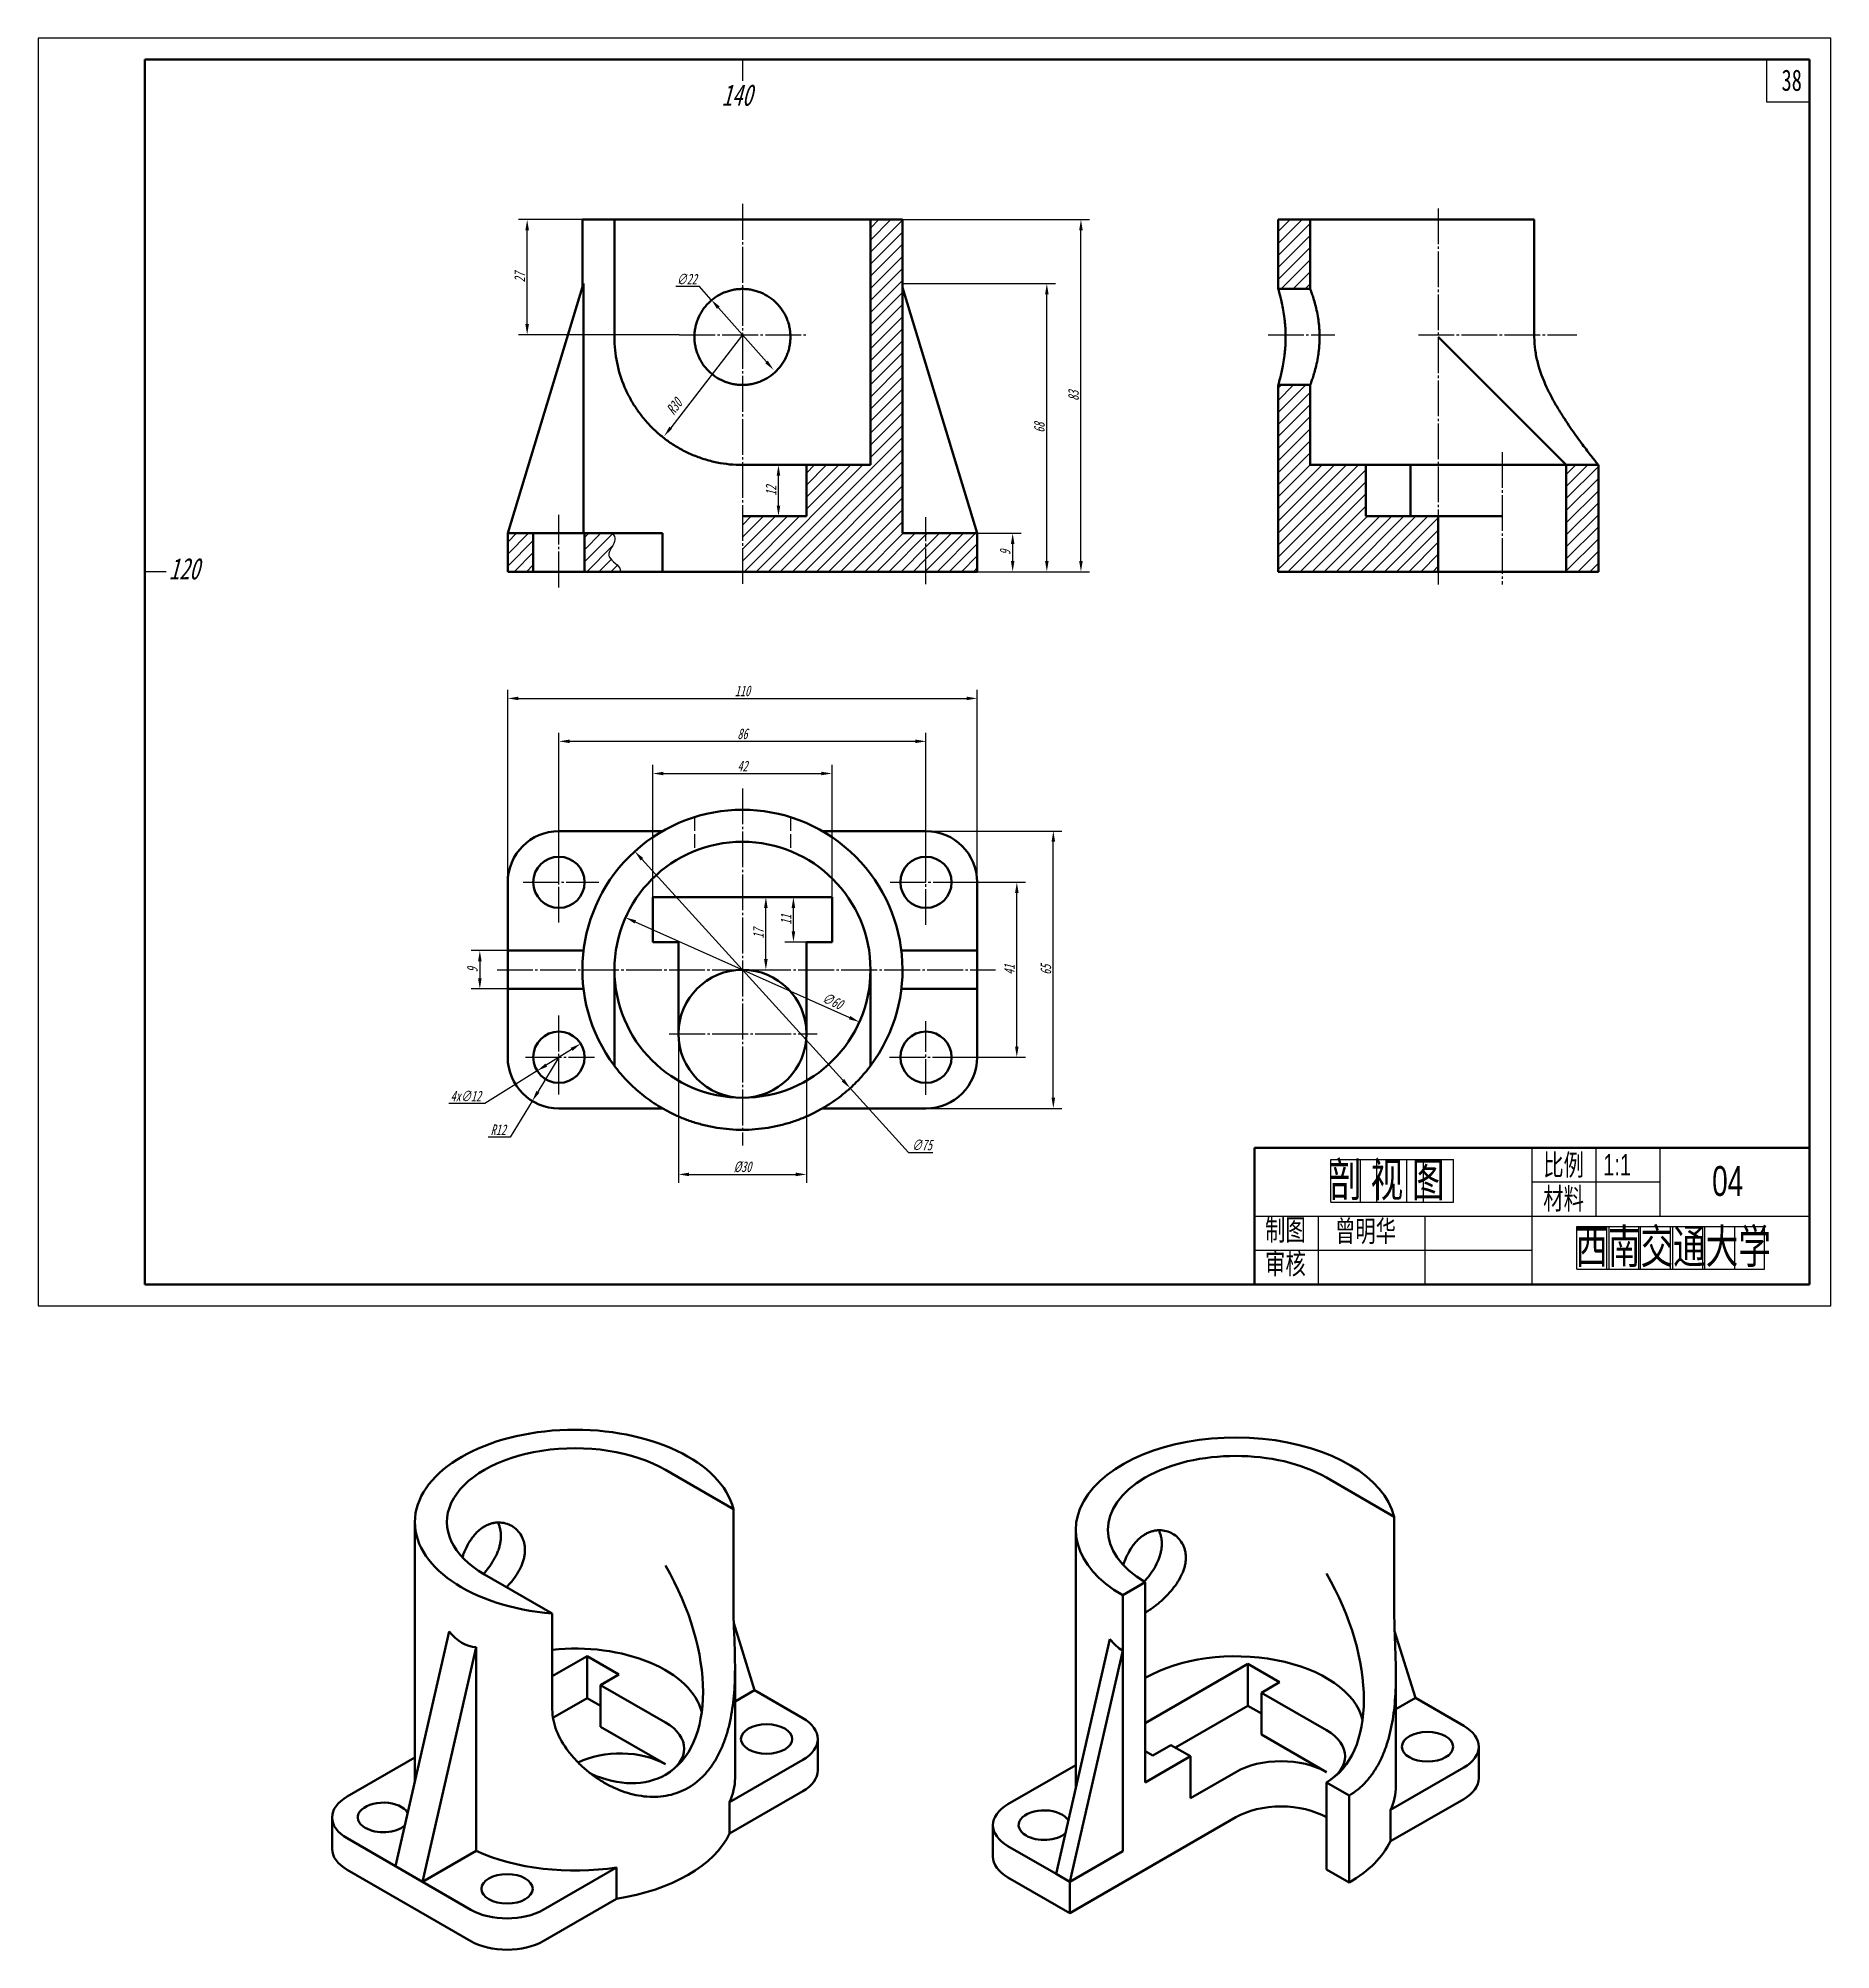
# Model space of a CAD drawing. Header units: millimetres. Extents: x -334 to 3025, y 133 to 867.
# Drawn here: x 2604.9 to 3024.9, y 133.3 to 581.2 of the extents above; entities that cross this region are included whole.
import ezdxf

# ---------------------------------------------------------------- set-up
doc = ezdxf.new("R2010")
doc.units = ezdxf.units.MM
doc.header["$LTSCALE"] = 0.8
doc.header["$PDMODE"] = 33
doc.header["$PDSIZE"] = 1.5
doc.linetypes.add('myCENTER', pattern=[18, 15, -1, 1, -1])
doc.linetypes.add('myHIDDEN', pattern=[5, 4, -1])
doc.layers.get('Defpoints').update_dxf_attribs({"lineweight": 20})
for name, color, linetype, lineweight in [('答案中心线', 1, 'myCENTER', 25), ('答案剖面线', 1, 'Continuous', 25), ('答案尺寸', 1, 'Continuous', 25), ('答案文字', 1, 'Continuous', 25), ('答案粗实线', 1, 'Continuous', 50), ('答案细实线', 1, 'Continuous', 25), ('答案虚线', 1, 'myHIDDEN', 25)]:
    doc.layers.add(name, color=color, linetype=linetype, lineweight=lineweight)
doc.styles.add('图中汉字1-5号', font='', dxfattribs={"width": 0.7, "height": 5})
doc.styles.add('尺寸文字1-2.5号', font='SimSun.ttf', dxfattribs={"width": 0.7, "oblique": 15, "height": 2.5})
doc.styles.add('标题汉字1-5号', font='SimSun.ttf', dxfattribs={"width": 0.7, "height": 5})
doc.styles.get('图中汉字1-5号').set_extended_font_data('FZFangSong-Z02')
doc.dimstyles.new('尺寸25', dxfattribs={"dimtxt": 2.5, "dimasz": 2.5, "dimexe": 2, "dimexo": 0, "dimgap": 0.5, "dimtad": 1, "dimdec": 0, "dimdsep": 46, "dimtxsty": '尺寸文字1-2.5号', "dimcen": 0, "dimadec": 0, "dimazin": 0, "dimtfac": 1, "dimtdec": 0, "dimtmove": 0, "dimatfit": 3, "dimfxl": 0, "dimarcsym": 0})
pattern_1 = [(45, (456.9410010530378, 241.6446533446832), (-1.414213562373095, 1.414213562373095), [])]
pattern_2 = [(45, (2703.975269995171, -17.40514850081337), (-1.414213562373095, 1.414213562373095), [])]
pattern_3 = [(3.213345084327769e-13, (1546.22493067415, -1382.366131939762), (-1.022379346797382e-14, 2.000000000000001), [])]

msp = doc.modelspace()

# ---------------------------------------------------------------- texts
at = {"layer": '答案尺寸', "char_height": 2.5, "attachment_point": 5, "rotation": 90, "style": '尺寸文字1-2.5号'}
for s, insert in [('12', (2776.636469302048, 475.2427011595659)), ('17', (2773.684611353044, 371.4590838805411)), ('11', (2780.142275308121, 374.7090838805411))]:
    msp.add_mtext(s, dxfattribs=dict(at, insert=insert))
at = {"layer": '答案文字', "width": 0.7}
for s, height, style, p in [('38', 5, '标题汉字1-5号', (3013.415355925476, 568.9185869278439)), ('剖 视 图', 8, '图中汉字1-5号', (2907.396498738038, 309.8044299204963)), ('比例', 5, '图中汉字1-5号', (2957.577014379864, 314.7373492802864)), ('1:1', 5, '图中汉字1-5号', (2971.652756411336, 314.7538607124931)), ('04', 7, '图中汉字1-5号', (2997.151887797814, 309.9601314387447)), ('材料', 5, '图中汉字1-5号', (2957.577014379864, 306.8454573883945)), ('制图', 5, '图中汉字1-5号', (2892.400925922801, 299.5277566963497)), ('曾明华', 5, '图中汉字1-5号', (2908.776664927796, 299.2324892110083)), ('西南交通大学', 8, '图中汉字1-5号', (2965.087355704862, 294.1514338028963)), ('审核', 5, '图中汉字1-5号', (2892.400925922801, 291.6358648044578))]:
    msp.add_text(s, height=height, dxfattribs=dict(at, style=style)).set_placement(p)
at = {"layer": '答案文字', "style": '尺寸文字1-2.5号', "oblique": 15, "width": 0.7}
for s, p in [('140', (2765.087755490114, 565.4283110159405)), ('120', (2635.566855418201, 454.4322078793294))]:
    msp.add_text(s, height=5, dxfattribs=at).set_placement(p)

# ---------------------------------------------------------------- blocks, each defined once
blk = doc.blocks.new('*D39')
at = {"layer": 'Defpoints', "color": 0}
for p in [(2732.034495372821, 345.63937606019), (2721.858888923658, 339.2787917008927)]:
    blk.add_point(p, dxfattribs=at)
at = {"layer": '答案尺寸', "color": 0, "lineweight": -2}
for p, q in [((2729.914577362579, 344.3142543186696), (2723.9788069339, 340.6039134424134)), ((2721.858888923658, 339.2787917008927), (2709.585138641584, 331.6066962376788)), ((2709.585138641584, 331.6066962376788), (2701.166868817711, 331.6066962376785))]:
    blk.add_line(p, q, dxfattribs=at)
at = {"layer": '答案尺寸', "color": 0}
for points in [[(2729.693723738992, 344.6675739870434), (2730.135430986165, 343.9609346502957), (2732.034495372821, 345.63937606019)], [(2723.757953310314, 340.957233110787), (2724.199660557487, 340.2505937740394), (2721.858888923658, 339.2787917008927)]]:
    blk.add_solid(points, dxfattribs=at)
at = {"layer": '答案尺寸', "color": 0, "insert": (2705.126003729647, 333.3566962376785), "char_height": 2.5, "attachment_point": 5, "style": '尺寸文字1-2.5号'}
blk.add_mtext('4x∅12', dxfattribs=at)
blk = doc.blocks.new('*D40')
at = {"layer": 'Defpoints', "color": 0}
for p in [(2726.946692148238, 342.4590838805404), (2720.712298398786, 332.2056778817105)]:
    blk.add_point(p, dxfattribs=at)
at = {"layer": '答案尺寸', "color": 0, "lineweight": -2}
for p, q in [((2726.946692148238, 342.4590838805404), (2722.011130429922, 334.3418041314665)), ((2720.712298398786, 332.2056778817105), (2715.544371934223, 323.7062390681244)), ((2715.544371934223, 323.7062390681244), (2710.402811116658, 323.7062390681244))]:
    blk.add_line(p, q, dxfattribs=at)
at = {"layer": '答案尺寸', "color": 0}
blk.add_solid([(2721.655109388296, 334.5582761366556), (2722.367151471547, 334.1253321262773), (2720.712298398786, 332.2056778817105)], dxfattribs=at)
at = {"layer": '答案尺寸', "color": 0, "insert": (2712.723591525441, 325.4562390681242), "char_height": 2.5, "attachment_point": 5, "style": '尺寸文字1-2.5号'}
blk.add_mtext('R12', dxfattribs=at)
blk = doc.blocks.new('*D41')
at = {"layer": 'Defpoints', "color": 0}
for p in [(2754.946692148239, 347.959083880541), (2784.946692148239, 347.9590838805411), (2784.946692148239, 315.0020339429056)]:
    blk.add_point(p, dxfattribs=at)
at = {"layer": '答案尺寸', "color": 0, "lineweight": -2}
for p, q in [((2754.946692148239, 347.959083880541), (2754.946692148239, 313.0020339429056)), ((2784.946692148239, 347.9590838805411), (2784.946692148239, 313.0020339429056)), ((2757.446692148239, 315.0020339429056), (2782.446692148239, 315.0020339429056))]:
    blk.add_line(p, q, dxfattribs=at)
at = {"layer": '答案尺寸', "color": 0}
for points in [[(2757.446692148239, 315.4187006095723), (2757.446692148239, 314.5853672762389), (2754.946692148239, 315.0020339429056)], [(2782.446692148239, 315.4187006095723), (2782.446692148239, 314.5853672762389), (2784.946692148239, 315.0020339429056)]]:
    blk.add_solid(points, dxfattribs=at)
at = {"layer": '答案尺寸', "color": 0, "insert": (2769.946692148239, 316.7520339429056), "char_height": 2.5, "attachment_point": 5, "style": '尺寸文字1-2.5号'}
blk.add_mtext('%%C30', dxfattribs=at)
blk = doc.blocks.new('*D42')
at = {"layer": 'Defpoints', "color": 0}
for p in [(2714.946692148239, 367.459083880541), (2708.413351863649, 358.4590838805411), (2714.946692148239, 358.4590838805411)]:
    blk.add_point(p, dxfattribs=at)
at = {"layer": '答案尺寸', "color": 0, "lineweight": -2}
for p, q in [((2714.946692148239, 367.459083880541), (2706.413351863649, 367.459083880541)), ((2708.413351863649, 364.959083880541), (2708.413351863649, 360.9590838805411)), ((2714.946692148239, 358.4590838805411), (2706.413351863649, 358.4590838805411))]:
    blk.add_line(p, q, dxfattribs=at)
at = {"layer": '答案尺寸', "color": 0}
for points in [[(2707.996685196983, 364.959083880541), (2708.830018530316, 364.959083880541), (2708.413351863649, 367.459083880541)], [(2707.996685196983, 360.9590838805411), (2708.830018530316, 360.9590838805411), (2708.413351863649, 358.4590838805411)]]:
    blk.add_solid(points, dxfattribs=at)
at = {"layer": '答案尺寸', "color": 0, "insert": (2706.663351863649, 362.9590838805415), "char_height": 2.5, "attachment_point": 5, "rotation": 90, "style": '尺寸文字1-2.5号'}
blk.add_mtext('9', dxfattribs=at)
blk = doc.blocks.new('*D43')
at = {"layer": 'Defpoints', "color": 0}
for p in [(2742.556283874874, 375.1969568418997), (2797.337100421605, 350.721210919183)]:
    blk.add_point(p, dxfattribs=at)
at = {"layer": '答案尺寸', "color": 0, "lineweight": -2}
blk.add_line((2744.838817897654, 374.1771340951198), (2795.054566398824, 351.741033665963), dxfattribs=at)
at = {"layer": '答案尺寸', "color": 0}
for points in [[(2745.008788355451, 374.5575564322498), (2744.668847439857, 373.7967117579894), (2742.556283874874, 375.1969568418997)], [(2795.224536856621, 352.121456003093), (2794.884595941027, 351.3606113288326), (2797.337100421605, 350.721210919183)]]:
    blk.add_solid(points, dxfattribs=at)
at = {"layer": '答案尺寸', "color": 0, "insert": (2791.052271295197, 355.6553612891194), "char_height": 2.5, "attachment_point": 5, "rotation": 335.9251897551578, "style": '尺寸文字1-2.5号'}
blk.add_mtext('∅60', dxfattribs=at)
blk = doc.blocks.new('*D44')
at = {"layer": 'Defpoints', "color": 0}
for p in [(2822.25783857947, 383.4590838805411), (2834.233423421247, 383.4590838805411), (2821.72067304252, 342.4590838805411)]:
    blk.add_point(p, dxfattribs=at)
at = {"layer": '答案尺寸', "color": 0, "lineweight": -2}
for p, q in [((2822.25783857947, 383.4590838805411), (2836.233423421247, 383.4590838805411)), ((2834.233423421247, 344.9590838805411), (2834.233423421247, 380.9590838805411)), ((2821.72067304252, 342.4590838805411), (2836.233423421247, 342.4590838805411))]:
    blk.add_line(p, q, dxfattribs=at)
at = {"layer": '答案尺寸', "color": 0}
for points in [[(2833.81675675458, 380.9590838805411), (2834.650090087913, 380.9590838805411), (2834.233423421247, 383.4590838805411)], [(2833.81675675458, 344.9590838805411), (2834.650090087913, 344.9590838805411), (2834.233423421247, 342.4590838805411)]]:
    blk.add_solid(points, dxfattribs=at)
at = {"layer": '答案尺寸', "color": 0, "insert": (2832.483423421247, 362.9590838805415), "char_height": 2.5, "attachment_point": 5, "rotation": 90, "style": '尺寸文字1-2.5号'}
blk.add_mtext('41', dxfattribs=at)
blk = doc.blocks.new('*D45')
at = {"layer": 'Defpoints', "color": 0}
for p in [(2812.946692148239, 395.4590838805411), (2842.789187303629, 395.4590838805411), (2812.946692148239, 330.4590838805411)]:
    blk.add_point(p, dxfattribs=at)
at = {"layer": '答案尺寸', "color": 0, "lineweight": -2}
for p, q in [((2812.946692148239, 395.4590838805411), (2844.789187303629, 395.4590838805411)), ((2842.789187303629, 332.9590838805411), (2842.789187303629, 392.9590838805411)), ((2812.946692148239, 330.4590838805411), (2844.789187303629, 330.4590838805411))]:
    blk.add_line(p, q, dxfattribs=at)
at = {"layer": '答案尺寸', "color": 0}
for points in [[(2842.372520636963, 392.9590838805411), (2843.205853970296, 392.9590838805411), (2842.789187303629, 395.4590838805411)], [(2842.372520636963, 332.9590838805411), (2843.205853970296, 332.9590838805411), (2842.789187303629, 330.4590838805411)]]:
    blk.add_solid(points, dxfattribs=at)
at = {"layer": '答案尺寸', "color": 0, "insert": (2841.039187303629, 362.9590838805415), "char_height": 2.5, "attachment_point": 5, "rotation": 90, "style": '尺寸文字1-2.5号'}
blk.add_mtext('65', dxfattribs=at)
blk = doc.blocks.new('*D46')
at = {"layer": 'Defpoints', "color": 0}
for p in [(2790.946692148239, 408.9488058398055), (2748.946692148239, 379.9590838805411), (2790.946692148239, 379.9590838805411)]:
    blk.add_point(p, dxfattribs=at)
at = {"layer": '答案尺寸', "color": 0, "lineweight": -2}
for p, q in [((2748.946692148239, 379.9590838805411), (2748.946692148239, 410.9488058398055)), ((2751.446692148239, 408.9488058398055), (2788.446692148239, 408.9488058398055)), ((2790.946692148239, 379.9590838805411), (2790.946692148239, 410.9488058398055))]:
    blk.add_line(p, q, dxfattribs=at)
at = {"layer": '答案尺寸', "color": 0}
for points in [[(2751.446692148239, 409.3654725064722), (2751.446692148239, 408.5321391731388), (2748.946692148239, 408.9488058398055)], [(2788.446692148239, 409.3654725064722), (2788.446692148239, 408.5321391731388), (2790.946692148239, 408.9488058398055)]]:
    blk.add_solid(points, dxfattribs=at)
at = {"layer": '答案尺寸', "color": 0, "insert": (2769.946692148239, 410.6988058398055), "char_height": 2.5, "attachment_point": 5, "style": '尺寸文字1-2.5号'}
blk.add_mtext('42', dxfattribs=at)
blk = doc.blocks.new('*D47')
at = {"layer": 'Defpoints', "color": 0}
for p in [(2812.946692148239, 416.4889861503586), (2726.946692148239, 383.4590838805411), (2812.946692148239, 383.4590838805411)]:
    blk.add_point(p, dxfattribs=at)
at = {"layer": '答案尺寸', "color": 0, "lineweight": -2}
for p, q in [((2726.946692148239, 383.4590838805411), (2726.946692148239, 418.4889861503586)), ((2812.946692148239, 383.4590838805411), (2812.946692148239, 418.4889861503586)), ((2729.446692148239, 416.4889861503586), (2810.446692148239, 416.4889861503586))]:
    blk.add_line(p, q, dxfattribs=at)
at = {"layer": '答案尺寸', "color": 0}
for points in [[(2729.446692148239, 416.9056528170253), (2729.446692148239, 416.0723194836919), (2726.946692148239, 416.4889861503586)], [(2810.446692148239, 416.9056528170253), (2810.446692148239, 416.0723194836919), (2812.946692148239, 416.4889861503586)]]:
    blk.add_solid(points, dxfattribs=at)
at = {"layer": '答案尺寸', "color": 0, "insert": (2769.946692148239, 418.2389861503586), "char_height": 2.5, "attachment_point": 5, "style": '尺寸文字1-2.5号'}
blk.add_mtext('86', dxfattribs=at)
blk = doc.blocks.new('*D48')
at = {"layer": 'Defpoints', "color": 0}
for p in [(2824.946692148239, 426.542559295038), (2714.946692148239, 383.4590838805411), (2824.946692148239, 383.4590838805411)]:
    blk.add_point(p, dxfattribs=at)
at = {"layer": '答案尺寸', "color": 0, "lineweight": -2}
for p, q in [((2714.946692148239, 383.4590838805411), (2714.946692148239, 428.542559295038)), ((2717.446692148239, 426.542559295038), (2822.446692148239, 426.542559295038)), ((2824.946692148239, 383.4590838805411), (2824.946692148239, 428.542559295038))]:
    blk.add_line(p, q, dxfattribs=at)
at = {"layer": '答案尺寸', "color": 0}
for points in [[(2717.446692148239, 426.9592259617046), (2717.446692148239, 426.1258926283713), (2714.946692148239, 426.542559295038)], [(2822.446692148239, 426.9592259617046), (2822.446692148239, 426.1258926283713), (2824.946692148239, 426.542559295038)]]:
    blk.add_solid(points, dxfattribs=at)
at = {"layer": '答案尺寸', "color": 0, "insert": (2769.946692148239, 428.292559295038), "char_height": 2.5, "attachment_point": 5, "style": '尺寸文字1-2.5号'}
blk.add_mtext('110', dxfattribs=at)
blk = doc.blocks.new('*D34')
at = {"layer": 'Defpoints', "color": 0}
for p in [(2824.946692148239, 465.2427011595652), (2833.262761486736, 465.2427011595652), (2824.946692148239, 456.2427011595659)]:
    blk.add_point(p, dxfattribs=at)
at = {"layer": '答案尺寸', "color": 0, "lineweight": -2}
for p, q in [((2824.946692148239, 465.2427011595652), (2835.262761486736, 465.2427011595652)), ((2833.262761486736, 458.7427011595659), (2833.262761486736, 462.7427011595652)), ((2824.946692148239, 456.2427011595659), (2835.262761486736, 456.2427011595659))]:
    blk.add_line(p, q, dxfattribs=at)
at = {"layer": '答案尺寸', "color": 0}
for points in [[(2832.84609482007, 462.7427011595652), (2833.679428153403, 462.7427011595652), (2833.262761486736, 465.2427011595652)], [(2832.84609482007, 458.7427011595659), (2833.679428153403, 458.7427011595659), (2833.262761486736, 456.2427011595659)]]:
    blk.add_solid(points, dxfattribs=at)
at = {"layer": '答案尺寸', "color": 0, "insert": (2831.512761486736, 460.742701159566), "char_height": 2.5, "attachment_point": 5, "rotation": 90, "style": '尺寸文字1-2.5号'}
blk.add_mtext('9', dxfattribs=at)
blk = doc.blocks.new('*D35')
at = {"layer": 'Defpoints', "color": 0}
for p in [(2807.175713086211, 523.742701159566), (2841.262761486736, 523.7427011595659), (2824.946692148239, 456.2427011595659)]:
    blk.add_point(p, dxfattribs=at)
at = {"layer": '答案尺寸', "color": 0, "lineweight": -2}
for p, q in [((2807.175713086211, 523.742701159566), (2843.262761486736, 523.7427011595659)), ((2841.262761486736, 458.7427011595659), (2841.262761486736, 521.2427011595659)), ((2824.946692148239, 456.2427011595659), (2843.262761486736, 456.2427011595659))]:
    blk.add_line(p, q, dxfattribs=at)
at = {"layer": '答案尺寸', "color": 0}
for points in [[(2840.84609482007, 521.2427011595659), (2841.679428153403, 521.2427011595659), (2841.262761486736, 523.7427011595659)], [(2840.84609482007, 458.7427011595659), (2841.679428153403, 458.7427011595659), (2841.262761486736, 456.2427011595659)]]:
    blk.add_solid(points, dxfattribs=at)
at = {"layer": '答案尺寸', "color": 0, "insert": (2839.512761486736, 489.9927011595664), "char_height": 2.5, "attachment_point": 5, "rotation": 90, "style": '尺寸文字1-2.5号'}
blk.add_mtext('68', dxfattribs=at)
blk = doc.blocks.new('*D36')
at = {"layer": 'Defpoints', "color": 0}
for p in [(2807.446692148239, 538.742701159566), (2849.262761486736, 538.7427011595659), (2824.946692148239, 456.2427011595659)]:
    blk.add_point(p, dxfattribs=at)
at = {"layer": '答案尺寸', "color": 0, "lineweight": -2}
for p, q in [((2807.446692148239, 538.742701159566), (2851.262761486736, 538.7427011595659)), ((2849.262761486736, 458.7427011595659), (2849.262761486736, 536.2427011595659)), ((2824.946692148239, 456.2427011595659), (2851.262761486736, 456.2427011595659))]:
    blk.add_line(p, q, dxfattribs=at)
at = {"layer": '答案尺寸', "color": 0}
for points in [[(2848.84609482007, 536.2427011595659), (2849.679428153403, 536.2427011595659), (2849.262761486736, 538.7427011595659)], [(2848.84609482007, 458.7427011595659), (2849.679428153403, 458.7427011595659), (2849.262761486736, 456.2427011595659)]]:
    blk.add_solid(points, dxfattribs=at)
at = {"layer": '答案尺寸', "color": 0, "insert": (2847.512761486736, 497.4927011595664), "char_height": 2.5, "attachment_point": 5, "rotation": 90, "style": '尺寸文字1-2.5号'}
blk.add_mtext('83', dxfattribs=at)
blk = doc.blocks.new('*D37')
at = {"layer": 'Defpoints', "color": 0}
for p in [(2769.946692148238, 511.7427011595673), (2751.617714922492, 487.9929939222534)]:
    blk.add_point(p, dxfattribs=at)
at = {"layer": '答案尺寸', "color": 0, "lineweight": -2}
blk.add_line((2769.946692148238, 511.7427011595673), (2753.145129691304, 489.9721361920299), dxfattribs=at)
at = {"layer": '答案尺寸', "color": 0}
blk.add_solid([(2752.815272646342, 490.2267053201649), (2753.474986736267, 489.7175670638942), (2751.617714922492, 487.9929939222534)], dxfattribs=at)
at = {"layer": '答案尺寸', "color": 0, "insert": (2753.96451870589, 494.9437521111445), "char_height": 2.5, "attachment_point": 5, "rotation": 52.34062281779842, "style": '尺寸文字1-2.5号'}
blk.add_mtext('R30', dxfattribs=at)
blk = doc.blocks.new('*D49')
at = {"layer": 'Defpoints', "color": 0}
for p in [(2719.502675235462, 538.742701159566), (2769.946692148239, 538.742701159566), (2755.151698567395, 511.7427011595659)]:
    blk.add_point(p, dxfattribs=at)
at = {"layer": '答案尺寸', "color": 0, "lineweight": -2}
for p, q in [((2769.946692148239, 538.742701159566), (2717.502675235462, 538.742701159566)), ((2719.502675235462, 514.242701159566), (2719.502675235462, 536.242701159566)), ((2755.151698567395, 511.7427011595659), (2717.502675235462, 511.7427011595659))]:
    blk.add_line(p, q, dxfattribs=at)
at = {"layer": '答案尺寸', "color": 0}
for points in [[(2719.086008568795, 536.242701159566), (2719.919341902129, 536.242701159566), (2719.502675235462, 538.742701159566)], [(2719.086008568795, 514.242701159566), (2719.919341902129, 514.242701159566), (2719.502675235462, 511.7427011595659)]]:
    blk.add_solid(points, dxfattribs=at)
at = {"layer": '答案尺寸', "color": 0, "insert": (2717.752675235462, 525.2427011595664), "char_height": 2.5, "attachment_point": 5, "rotation": 90, "style": '尺寸文字1-2.5号'}
blk.add_mtext('27', dxfattribs=at)
blk = doc.blocks.new('*D38')
at = {"layer": 'Defpoints', "color": 0}
for p in [(2762.644507325832, 519.9693710094775), (2777.248876970642, 503.5160313096555)]:
    blk.add_point(p, dxfattribs=at)
at = {"layer": '答案尺寸', "color": 0, "lineweight": -2}
for p, q in [((2759.919342185906, 523.0395526657767), (2754.340281368342, 523.0395526657762)), ((2762.644507325832, 519.9693710094775), (2759.919342185906, 523.0395526657767)), ((2775.589289511005, 505.385729002817), (2764.30409478547, 518.0996733163158))]:
    blk.add_line(p, q, dxfattribs=at)
at = {"layer": '答案尺寸', "color": 0}
for points in [[(2764.615711067663, 518.3762712262553), (2763.992478503276, 517.8230754063763), (2762.644507325832, 519.9693710094775)], [(2775.900905793199, 505.6623269127565), (2775.277673228812, 505.1091310928775), (2777.248876970642, 503.5160313096555)]]:
    blk.add_solid(points, dxfattribs=at)
at = {"layer": '答案尺寸', "color": 0, "insert": (2756.879811777124, 524.7895526657765), "char_height": 2.5, "attachment_point": 5, "style": '尺寸文字1-2.5号'}
blk.add_mtext('∅22', dxfattribs=at)
blk = doc.blocks.new('*D131')
at = {"layer": 'Defpoints', "color": 0}
for p in [(2744.717927758108, 390.7036229350504), (2795.175456538371, 335.2145448260303)]:
    blk.add_point(p, dxfattribs=at)
at = {"layer": '答案尺寸', "color": 0, "lineweight": -2}
for p, q in [((2746.399845384117, 388.853986998083), (2793.493538912362, 337.0641807629979)), ((2795.175456538371, 335.2145448260303), (2808.893353286182, 320.1287199247422)), ((2808.893353286182, 320.1287199247422), (2814.584059600593, 320.128719924742))]:
    blk.add_line(p, q, dxfattribs=at)
at = {"layer": '答案尺寸', "color": 0}
for points in [[(2746.708118040278, 389.1343066024176), (2746.091572727956, 388.5736673937483), (2744.717927758108, 390.7036229350504)], [(2793.801811568523, 337.3445003673323), (2793.185266256201, 336.7838611586628), (2795.175456538371, 335.2145448260303)]]:
    blk.add_solid(points, dxfattribs=at)
at = {"layer": '答案尺寸', "color": 0, "insert": (2811.988706443387, 321.878719924742), "char_height": 2.5, "attachment_point": 5, "style": '尺寸文字1-2.5号'}
blk.add_mtext('∅75', dxfattribs=at)

# ---------------------------------------------------------------- dimensions: what is measured, and where the dimension line sits
at = {"layer": '答案尺寸'}
for base, p1, p2, picture, middle in [((2719.502675235462, 538.742701159566), (2755.151698567395, 511.7427011595659), (2769.946692148239, 538.742701159566), '*D49', (2717.752675235462, 525.2427011595664)), ((2849.262761486736, 538.7427011595659), (2824.946692148239, 456.2427011595659), (2807.446692148239, 538.742701159566), '*D36', (2847.512761486736, 497.4927011595664)), ((2841.262761486736, 523.7427011595659), (2824.946692148239, 456.2427011595659), (2807.175713086211, 523.742701159566), '*D35', (2839.512761486736, 489.9927011595664)), ((2833.262761486736, 465.2427011595652), (2824.946692148239, 456.2427011595659), (2824.946692148239, 465.2427011595652), '*D34', (2831.512761486736, 460.742701159566)), ((2842.789187303629, 395.4590838805411), (2812.946692148239, 330.4590838805411), (2812.946692148239, 395.4590838805411), '*D45', (2841.039187303629, 362.9590838805415)), ((2834.233423421247, 383.4590838805411), (2821.72067304252, 342.4590838805411), (2822.25783857947, 383.4590838805411), '*D44', (2832.483423421247, 362.9590838805415)), ((2708.413351863649, 358.4590838805411), (2714.946692148239, 367.459083880541), (2714.946692148239, 358.4590838805411), '*D42', (2706.663351863649, 362.9590838805415))]:
    dim = msp.add_linear_dim(base=base, p1=p1, p2=p2, angle=90, dimstyle='尺寸25', override={"dimtoh": 1}, dxfattribs=at)
    dim.commit()
    dim.dimension.update_dxf_attribs({"geometry": picture, "text_midpoint": middle})
for p1, p2, override, picture, middle in [((2777.248876970642, 503.5160313096555), (2762.644507325832, 519.9693710094775), {"dimtih": 1, "dimtoh": 1, "dimatfit": 2}, '*D38', (2756.879811777124, 523.0395526657765)), ((2744.717927758108, 390.7036229350504), (2795.175456538371, 335.2145448260303), {"dimtih": 1, "dimtoh": 1, "dimatfit": 2}, '*D131', (2811.988706443387, 320.128719924742)), ((2742.556283874874, 375.1969568418997), (2797.337100421605, 350.721210919183), {"dimtoh": 1, "dimtmove": 2}, '*D43', (2791.052271295197, 355.6553612891194))]:
    dim = msp.add_diameter_dim_2p(p1=p1, p2=p2, dimstyle='尺寸25', override=override, dxfattribs=at)
    dim.commit()
    dim.dimension.update_dxf_attribs({"geometry": picture, "text_midpoint": middle, "dimtype": 163})
for center, mpoint, override, picture, middle in [((2769.946692148238, 511.7427011595673), (2751.617714922492, 487.9929939222534), {"dimtoh": 1, "dimtmove": 2}, '*D37', (2753.96451870589, 494.9437521111445)), ((2726.946692148238, 342.4590838805404), (2720.712298398786, 332.2056778817105), {"dimtih": 1, "dimtoh": 1, "dimatfit": 2}, '*D40', (2712.723591525441, 323.7062390681242))]:
    dim = msp.add_radius_dim(center=center, mpoint=mpoint, dimstyle='尺寸25', override=override, dxfattribs=at)
    dim.commit()
    dim.dimension.update_dxf_attribs({"geometry": picture, "text_midpoint": middle, "dimtype": 164})
for base, p1, p2, picture, middle in [((2824.946692148239, 426.542559295038), (2714.946692148239, 383.4590838805411), (2824.946692148239, 383.4590838805411), '*D48', (2769.946692148239, 428.292559295038)), ((2812.946692148239, 416.4889861503586), (2726.946692148239, 383.4590838805411), (2812.946692148239, 383.4590838805411), '*D47', (2769.946692148239, 418.2389861503586)), ((2790.946692148239, 408.9488058398055), (2748.946692148239, 379.9590838805411), (2790.946692148239, 379.9590838805411), '*D46', (2769.946692148239, 410.6988058398055))]:
    dim = msp.add_linear_dim(base=base, p1=p1, p2=p2, dimstyle='尺寸25', override={"dimtoh": 1}, dxfattribs=at)
    dim.commit()
    dim.dimension.update_dxf_attribs({"geometry": picture, "text_midpoint": middle})
dim = msp.add_diameter_dim_2p(p1=(2732.034495372821, 345.63937606019), p2=(2721.858888923658, 339.2787917008927), text='4x<>', dimstyle='尺寸25', override={"dimtih": 1, "dimtoh": 1, "dimatfit": 2}, dxfattribs=at)
dim.commit()
dim.dimension.update_dxf_attribs({"geometry": '*D39', "text_midpoint": (2705.126003729647, 331.6066962376785), "dimtype": 163})
dim = msp.add_linear_dim(base=(2784.946692148239, 315.0020339429056), p1=(2754.946692148239, 347.959083880541), p2=(2784.946692148239, 347.9590838805411), text='%%C30', dimstyle='尺寸25', override={"dimtoh": 1}, dxfattribs=at)
dim.commit()
dim.dimension.update_dxf_attribs({"geometry": '*D41', "text_midpoint": (2769.946692148239, 316.7520339429056)})

# ---------------------------------------------------------------- hatches: boundary and pattern name
at = {"layer": '答案剖面线'}
h = msp.add_hatch(dxfattribs=at)
h.set_pattern_fill('_USER', color=256, scale=2, angle=45, style=0, pattern_type=0)
h.set_pattern_definition(pattern_2)
h.paths.add_polyline_path([(2812.946692148239, 456.2427011595659), (2812.946692148239, 465.2427011595658), (2807.446692148239, 465.2427011595659), (2807.446692148239, 522.8506695459289), (2807.446692148239, 538.7427011595657), (2799.946692148239, 538.7427011595657), (2799.946692148239, 481.2427011595659), (2784.946692148239, 481.2427011595658), (2784.946692148239, 469.2427011595658), (2769.946692148239, 469.2427011595658), (2769.946692148239, 456.2427011595659)])
h = msp.add_hatch(dxfattribs=at)
h.set_pattern_fill('_USER', color=256, scale=2, angle=45, style=0, pattern_type=0)
h.set_pattern_definition([(45, (2721.109302911815, -17.40514850081337), (-1.414213562373095, 1.414213562373095), [])])
h.paths.add_polyline_path([(2895.488526097198, 522.492701159566), (2902.988526097198, 522.492701159566), (2902.988526097198, 538.742701159566), (2895.488526097198, 538.742701159566)])
h.paths.add_polyline_path([(2970.488526097198, 481.2427011595659), (2962.988526097198, 481.2427011595659), (2962.988526097198, 456.2427011595659), (2970.488526097198, 456.2427011595659)])
h.paths.add_polyline_path([(2932.988526097198, 456.2427011595659), (2932.988526097198, 469.2427011595659), (2915.988526097198, 469.2427011595659), (2915.988526097198, 481.2427011595659), (2902.988526097198, 481.2427011595659), (2902.988526097198, 499.9927011595659), (2895.488526097198, 499.9927011595659), (2895.488526097198, 456.2427011595659)])
h = msp.add_hatch(dxfattribs=at)
h.set_pattern_fill('_USER', color=256, scale=2, angle=45, style=0, pattern_type=0)
h.set_pattern_definition(pattern_1)
h.paths.add_polyline_path([(2720.946692148239, 465.2427011595659), (2714.946692148239, 465.2427011595658), (2714.946692148239, 456.2427011595658), (2720.946692148239, 456.2427011595658)])
h = msp.add_hatch(dxfattribs=at)
h.set_pattern_fill('_USER', color=256, scale=2, angle=45, style=0, pattern_type=0)
h.set_pattern_definition(pattern_1)
edge = h.paths.add_edge_path()
edge.add_line((2732.946692148239, 456.2427011595658), (2741.337927926711, 456.2427011595659))
edge.add_spline(control_points=[(2741.337927926711, 456.2427011595659), (2741.35483768929, 456.5232805176225), (2741.119400966334, 457.9150753790215), (2736.908660018762, 459.8350305608953), (2740.674172300475, 463.15444242206), (2739.877969737645, 464.7679094831586), (2739.509362864635, 465.2427011595659)], knot_values=[1.467454499113209, 1.467454499113209, 1.467454499113209, 1.467454499113209, 2.430361686827478, 6.413457117228871, 10.3539379498712, 12.06724906285169, 12.06724906285169, 12.06724906285169, 12.06724906285169], degree=3, periodic=0)
edge.add_line((2739.509362864635, 465.2427011595659), (2732.946692148239, 465.2427011595659))
edge.add_line((2732.946692148239, 465.2427011595659), (2732.946692148239, 456.2427011595658))
h = msp.add_hatch(dxfattribs=at)
h.set_pattern_fill('_USER', color=256, scale=2, angle=45, style=0, pattern_type=0)
h.set_pattern_definition(pattern_2)
h.paths.add_polyline_path([(2824.946692148239, 456.2427011595659), (2824.946692148239, 465.2427011595658), (2812.946692148239, 465.2427011595659), (2812.946692148239, 456.2427011595658)])
at = {"layer": '答案剖面线', "extrusion": (0.7071067811865579, -0.4082482904638782, 0.5773502691896023)}
h = msp.add_hatch(dxfattribs=at)
h.set_pattern_fill('_USER', color=256, scale=2.000000000000001, angle=45, style=0, pattern_type=0)
h.set_pattern_definition(pattern_3)
h.paths.add_polyline_path([(1622.238909651702, -1341.707492021534), (1616.935608792803, -1336.404191162635), (1564.963260375592, -1388.376539579847), (1572.729764670087, -1396.143043874342), (1584.043473169073, -1384.829335375357), (1581.580269733476, -1382.366131939761)])
h = msp.add_hatch(dxfattribs=at)
h.set_pattern_fill('_USER', color=256, scale=2.000000000000001, angle=45, style=0, pattern_type=0)
h.set_pattern_definition(pattern_3)
h.paths.add_polyline_path([(1594.308191794835, -1412.064616749596), (1583.701590077037, -1401.458015031798), (1592.186871451275, -1392.972733657559), (1584.043473169073, -1384.829335375357), (1572.729764670088, -1396.143043874343), (1561.074173079066, -1384.487452283322), (1555.074173079066, -1378.487452283321), (1548.710212048388, -1384.851413314), (1585.11580363941, -1421.257004905021)])
at = {"layer": '答案剖面线', "extrusion": (0.7071067811862616, 0.4082482904641074, -0.5773502691898034)}
h = msp.add_hatch(dxfattribs=at)
h.set_pattern_fill('_USER', color=256, scale=2, angle=45, style=0, pattern_type=0)
h.set_pattern_definition([(1.135092020376762e-11, (-1326.953236868298, 1490.812035601601), (-3.956377164665969e-13, 2.000000000000002), [])])
h.paths.add_polyline_path([(-1309.275567338639, 1508.489705131269), (-1303.972266479738, 1503.186404272371), (-1321.649936009398, 1485.508734742703), (-1326.953236868298, 1490.8120356016)])
at = {"layer": '答案剖面线', "extrusion": (0.7071067811865579, -0.4082482904638782, 0.5773502691896023)}
h = msp.add_hatch(dxfattribs=at)
h.set_pattern_fill('_USER', color=256, scale=2.000000000000001, angle=45, style=0, pattern_type=0)
h.set_pattern_definition(pattern_3)
h.paths.add_polyline_path([(1555.074173079067, -1378.487452283321), (1552.588891704828, -1376.002170909082), (1546.224930674149, -1382.366131939761), (1548.710212048388, -1384.851413314)])

# ---------------------------------------------------------------- linework, layer by layer
at = {"layer": '答案中心线', "ltscale": 0.7}
for p, q in [((2769.946692148239, 542.4152367020667), (2769.946692148239, 452.8806737714037)), ((2932.988526097198, 541.3760735825144), (2932.988526097199, 453.2427011595659)), ((2893.093426644304, 511.7427011595659), (2908.780226681565, 511.7427011595659)), ((2928.319930246517, 511.7427011595659), (2965.472881476473, 511.7427011595659)), ((2947.988526097198, 484.2649848870747), (2947.988526097198, 453.2427011595659)), ((2726.946692148239, 452.5405182385227), (2726.946692148239, 469.5489837969319)), ((2812.946692148239, 453.2932376388897), (2812.946692148239, 469.0124587411034)), ((2769.946692148239, 405.4468624892965), (2769.946692148239, 321.767686464437)), ((2726.946692148239, 374.000062903859), (2726.946692148239, 393.3149305583773)), ((2812.946692148239, 373.4635396562048), (2812.946692148239, 393.3149305583774)), ((2718.584768957796, 383.4590838805411), (2736.311251191715, 383.4590838805411)), ((2804.531356345551, 383.4590838805411), (2822.25783857947, 383.4590838805411)), ((2712.439595527318, 362.9590838805411), (2829.200618841662, 362.9590838805411)), ((2726.946692148239, 333.7607578518595), (2726.946692148239, 352.5391004505493)), ((2812.946692148239, 333.6197564301467), (2812.946692148239, 350.8865124359272)), ((2752.783442998217, 347.959083880541), (2787.451883194211, 347.959083880541)), ((2719.121934494747, 342.4590838805411), (2735.265922654326, 342.4590838805411)), ((2804.428467788493, 342.4590838805411), (2821.72067304252, 342.4590838805411))]:
    msp.add_line(p, q, dxfattribs=at)
at = {"layer": '答案中心线', "ltscale": 0.7, "extrusion": (0, 1, 0)}
msp.add_line((2755.151698567395, 511.7427011595659), (2785.165221896099, 511.7427011595659), dxfattribs=at)
at = {"layer": '答案尺寸'}
for p, q in [((2778.386469302048, 471.7427011595659), (2778.386469302048, 478.7427011595659)), ((2769.946692148239, 379.9590838805411), (2777.434611353044, 379.9590838805411)), ((2775.434611353044, 365.4590838805411), (2775.434611353044, 377.4590838805411)), ((2781.892275308121, 371.9590838805411), (2781.892275308121, 377.4590838805411)), ((2790.946692148239, 369.4590838805411), (2779.892275308121, 369.4590838805411)), ((2769.946692148239, 362.9590838805411), (2777.434611353044, 362.9590838805411))]:
    msp.add_line(p, q, dxfattribs=at)
for points in [[(2777.969802635382, 478.7427011595659), (2778.803135968715, 478.7427011595659), (2778.386469302048, 481.2427011595659)], [(2777.969802635382, 471.7427011595659), (2778.803135968715, 471.7427011595659), (2778.386469302048, 469.2427011595659)], [(2775.017944686378, 377.4590838805411), (2775.851278019711, 377.4590838805411), (2775.434611353044, 379.9590838805411)], [(2781.475608641454, 377.4590838805411), (2782.308941974788, 377.4590838805411), (2781.892275308121, 379.9590838805411)], [(2781.475608641454, 371.9590838805411), (2782.308941974788, 371.9590838805411), (2781.892275308121, 369.4590838805411)], [(2775.017944686378, 365.4590838805411), (2775.851278019711, 365.4590838805411), (2775.434611353044, 362.9590838805411)]]:
    msp.add_solid(points, dxfattribs=at)
at = {"layer": '答案粗实线'}
for p, q in [((3019.946692148239, 576.2427011595659), (2629.946692148239, 576.2427011595659)), ((2629.946692148239, 576.2427011595659), (2629.946692148239, 289.2427011595659)), ((3019.946692148239, 289.2427011595659), (3019.946692148239, 576.2427011595659)), ((2807.446692148239, 522.8506695459289), (2807.446692148239, 465.2427011595658)), ((2932.988526097198, 469.2427011595659), (2932.988526097198, 456.2427011595659)), ((2807.446692148239, 465.2427011595658), (2824.946692148239, 465.2427011595658)), ((2726.946692148239, 395.4590838805411), (2751.238405214369, 395.4590838805411)), ((2788.654979082109, 395.4590838805411), (2812.946692148239, 395.4590838805411)), ((2714.946692148239, 367.4590838805411), (2714.946692148239, 383.4590838805411)), ((2824.946692148239, 383.4590838805411), (2824.946692148239, 367.4590838805411)), ((2748.946692148239, 379.9590838805411), (2790.946692148239, 379.9590838805411)), ((2748.946692148239, 369.4590838805411), (2748.946692148239, 379.9590838805411)), ((2790.946692148239, 379.9590838805411), (2790.946692148239, 369.4590838805411)), ((2714.946692148239, 358.4590838805411), (2714.946692148239, 367.4590838805411)), ((2732.717671210266, 367.4590838805411), (2714.946692148239, 367.459083880541)), ((2754.946692148239, 369.4590838805412), (2748.946692148239, 369.4590838805411)), ((2754.946692148239, 347.9590838805411), (2754.946692148239, 369.4590838805412)), ((2784.946692148239, 369.4590838805412), (2784.946692148239, 347.9590838805411)), ((2790.946692148239, 369.4590838805411), (2784.946692148239, 369.4590838805411)), ((2807.175713086211, 367.4590838805411), (2824.946692148239, 367.459083880541)), ((2824.946692148239, 367.4590838805411), (2824.946692148239, 358.4590838805411)), ((2739.946692148239, 340.4590838805411), (2739.946692148239, 362.9590838805411)), ((2799.946692148239, 362.9590838805411), (2799.946692148239, 340.4590838805411)), ((2714.946692148239, 342.4590838805411), (2714.946692148239, 358.4590838805411)), ((2714.946692148239, 358.459083880541), (2732.717671210266, 358.4590838805411)), ((2824.946692148239, 358.459083880541), (2807.175713086211, 358.4590838805411)), ((2824.946692148239, 358.4590838805411), (2824.946692148239, 342.4590838805411)), ((2751.238405214369, 330.4590838805411), (2726.946692148239, 330.4590838805411)), ((2812.946692148239, 330.4590838805411), (2788.654979082109, 330.4590838805411)), ((2889.946692148239, 289.2427011595659), (2889.946692148239, 321.2427011595659)), ((2889.946692148239, 321.2427011595659), (3019.946692148239, 321.2427011595659)), ((2629.946692148239, 289.2427011595659), (3019.946692148239, 289.2427011595659))]:
    msp.add_line(p, q, dxfattribs=at)
at = {"layer": '答案粗实线', "extrusion": (0, 1, 0)}
for p, q in [((2732.446692148239, 538.742701159566), (2739.946692148239, 538.742701159566)), ((2732.446692148239, 522.8506695459291), (2732.446692148239, 538.742701159566)), ((2739.946692148239, 538.742701159566), (2769.946692148239, 538.742701159566)), ((2739.946692148239, 511.2427011595659), (2739.946692148239, 538.742701159566)), ((2769.946692148239, 538.7427011595657), (2799.946692148239, 538.7427011595657)), ((2799.946692148239, 538.7427011595657), (2799.946692148239, 481.2427011595658)), ((2807.446692148239, 538.7427011595657), (2799.946692148239, 538.7427011595657)), ((2807.446692148239, 522.8506695459289), (2807.446692148239, 538.7427011595657)), ((2895.488526097198, 538.742701159566), (2895.488526097198, 522.492701159566)), ((2902.988526097198, 538.742701159566), (2895.488526097198, 538.742701159566)), ((2902.988526097198, 538.742701159566), (2932.988526097198, 538.742701159566)), ((2902.988526097198, 522.492701159566), (2902.988526097198, 538.742701159566)), ((2932.988526097198, 538.742701159566), (2955.488526097198, 538.742701159566)), ((2955.488526097198, 538.742701159566), (2955.488526097198, 511.2427011595659)), ((2714.946692148239, 465.2427011595659), (2732.717671210266, 523.742701159566)), ((2732.717671210266, 523.742701159566), (2732.717671210266, 465.2427011595659)), ((2824.946692148239, 465.2427011595657), (2807.446692148239, 522.8506695459289)), ((2895.488526097198, 522.492701159566), (2902.988526097198, 522.492701159566)), ((2932.988526097198, 511.2427011595659), (2962.988526097198, 481.2427011595659)), ((2895.488526097198, 499.9927011595659), (2895.488526097198, 456.2427011595659)), ((2902.988526097198, 499.9927011595659), (2895.488526097198, 499.9927011595659)), ((2902.988526097198, 481.2427011595659), (2902.988526097198, 499.9927011595659)), ((2769.946692148239, 481.2427011595657), (2784.946692148239, 481.2427011595658)), ((2784.946692148239, 481.2427011595658), (2784.946692148239, 469.2427011595658)), ((2799.946692148239, 481.2427011595658), (2784.946692148239, 481.2427011595658)), ((2915.988526097198, 481.2427011595659), (2902.988526097198, 481.2427011595659)), ((2915.988526097198, 481.2427011595659), (2926.488526097198, 481.2427011595659)), ((2915.988526097198, 469.2427011595659), (2915.988526097198, 481.2427011595659)), ((2926.488526097198, 469.2427011595659), (2926.488526097198, 481.2427011595659)), ((2926.488526097198, 481.2427011595659), (2947.988526097198, 481.2427011595659)), ((2947.988526097198, 481.2427011595659), (2962.988526097198, 481.2427011595659)), ((2962.988526097198, 481.2427011595659), (2962.988526097198, 456.2427011595659)), ((2970.488526097198, 481.2427011595659), (2962.988526097198, 481.2427011595659)), ((2970.488526097198, 456.2427011595659), (2970.488526097198, 481.2427011595659)), ((2784.946692148239, 469.2427011595658), (2769.946692148239, 469.2427011595658)), ((2932.988526097198, 469.2427011595659), (2915.988526097198, 469.2427011595659)), ((2947.988526097198, 469.2427011595659), (2932.988526097198, 469.2427011595659)), ((2714.946692148239, 456.2427011595659), (2714.946692148239, 465.2427011595659)), ((2726.946692148239, 465.2427011595659), (2714.946692148239, 465.2427011595659)), ((2720.946692148239, 465.2427011595659), (2720.946692148239, 456.2427011595659)), ((2751.238405214369, 465.2427011595659), (2726.946692148239, 465.2427011595659)), ((2732.946692148239, 465.2427011595659), (2732.946692148239, 456.2427011595659)), ((2751.238405214369, 456.2427011595659), (2751.238405214369, 465.2427011595659)), ((2824.946692148239, 456.2427011595658), (2824.946692148239, 465.2427011595658)), ((2714.946692148239, 456.2427011595659), (2726.946692148239, 456.2427011595659)), ((2726.946692148239, 456.2427011595659), (2751.238405214369, 456.2427011595659)), ((2769.946692148239, 456.2427011595659), (2751.238405214369, 456.2427011595659)), ((2769.946692148239, 456.2427011595659), (2824.946692148239, 456.2427011595658)), ((2895.488526097198, 456.2427011595659), (2932.988526097198, 456.2427011595659)), ((2962.988526097198, 456.2427011595659), (2932.988526097198, 456.2427011595659)), ((2962.988526097198, 456.2427011595659), (2970.488526097198, 456.2427011595659))]:
    msp.add_line(p, q, dxfattribs=at)
at = {"layer": '答案粗实线', "extrusion": (-5.551115123125783e-17, 0.8164965809277261, 0.5773502691896258)}
for p, q in [((2751.9193421513, 245.7795280299199), (2767.829244727997, 236.5939414944829)), ((2693.206138715704, 173.5195806178163), (2693.206138715704, 233.5320793160042)), ((2767.829244727997, 236.5939414944829), (2767.829244727997, 214.1402855189705)), ((2725.402837856805, 212.0990440666512), (2709.492935280107, 221.2846306020882)), ((2725.402837856805, 189.6453880911388), (2725.402837856805, 212.0990440666512)), ((2701.199265038188, 207.923063755605), (2688.633285235104, 152.9030419493913)), ((2772.778992196303, 194.1361192862411), (2767.915370896129, 209.8154122748906)), ((2694.997246265783, 149.2288073352165), (2707.563226068867, 204.2488291414302)), ((2707.563226068867, 204.2488291414302), (2707.563226068867, 156.4837791571582)), ((2725.402837856805, 197.4021056099522), (2733.53456584045, 202.0969609502866)), ((2733.534565840449, 192.2990019791538), (2733.534565840449, 202.0969609502865)), ((2733.534565840449, 202.0969609502865), (2740.959187042909, 197.8103539004159)), ((2740.959187042909, 197.8103539004159), (2736.716546355789, 195.3608641576328)), ((2768.206138715704, 173.5195806178161), (2768.206138715704, 199.6219841031019)), ((2736.716546355789, 185.5629051865002), (2736.716546355789, 195.3608641576329)), ((2736.716546355789, 195.3608641576329), (2751.9193421513, 186.5835259126598)), ((2772.778992196303, 194.1361192862411), (2768.206138715704, 191.4959810982523)), ((2772.778992196303, 194.1361192862411), (2784.092700695288, 187.6041466388193)), ((2725.557806091596, 187.6936175908921), (2733.53456584045, 192.2990019791538)), ((2733.534565840449, 192.2990019791538), (2736.716546355789, 190.4618846720663)), ((2736.716546355789, 185.5629051865002), (2751.9193421513, 176.785566941527)), ((2787.607419321049, 175.3566979249034), (2787.607419321049, 182.7051671532529)), ((2677.319576736119, 169.2329735679458), (2693.206138715704, 178.4050844033565)), ((2784.092700695288, 177.8061876676866), (2766.915865659589, 167.8891373360003)), ((2766.915865659589, 160.5406681076507), (2784.092700695288, 170.457718439337)), ((2766.915865659589, 167.8891373360003), (2766.915865659589, 160.5406681076507)), ((2673.804858110358, 156.9855248540299), (2673.804858110358, 164.3339940823795)), ((2688.633285235104, 152.9030419493913), (2677.319576736119, 159.4350145968131)), ((2694.997246265783, 149.2288073352165), (2688.633285235104, 152.9030419493913)), ((2707.563226068867, 156.4837791571582), (2694.997246265783, 149.2288073352165)), ((2740.458352548943, 152.6138850194809), (2723.281517513245, 142.6968346877945)), ((2740.458352548943, 145.2654157911314), (2740.458352548943, 152.6138850194809)), ((2677.319576736119, 152.0865453684636), (2706.310954764767, 135.3483654594451)), ((2706.310954764767, 142.6968346877946), (2694.997246265783, 149.2288073352165)), ((2723.281517513245, 135.348365459445), (2740.458352548943, 145.2654157911314))]:
    msp.add_line(p, q, dxfattribs=at)
at = {"layer": '答案粗实线', "extrusion": (-5.551115123125783e-17, 0.8164965809277261, 0.5773502691896257)}
for p, q in [((2906.765739647657, 243.967954953472, -1.443375672974919), (2922.675642224354, 234.7823684180353, 11.54700538379143)), ((2922.675642224354, 234.7823684180353, 11.54700538379143), (2922.675642224354, 212.3287124425227, -4.330127018923274)), ((2848.052536212061, 171.7080075413677, -26.55811238272281), (2848.052536212061, 231.7205062395556, 15.87713240271468)), ((2864.339332776465, 219.4730575256398, 33.19764047840324), (2859.036031917566, 216.4111953471607, 37.52776749732549)), ((2859.036031917565, 216.4111953471606, 37.52776749732539), (2859.036031917566, 156.3986966489732, -4.907477288111522)), ((2864.339332776465, 172.5245041222955), (2864.339332776465, 219.4730575256398, 33.19764047840324)), ((2856.045662534544, 206.1114906791565, 26.11298741372144), (2843.47968273146, 151.0914688729426, 2.598076211353259)), ((2927.62538969266, 192.3245462097934, -55.7143009767999), (2922.761768392486, 208.003839198443, -38.67067133653658)), ((2859.036031917565, 203.4354058706317, 28.35249876722276), (2846.6616632468, 149.2543515658552, 5.196152422706632)), ((2864.339332776464, 186.4049459980669, -19.62990915244754), (2888.380963336806, 200.2853878738383, -39.25981830489501)), ((2888.380963336806, 190.4874289027057, -46.18802153517053), (2888.380963336806, 200.2853878738384, -39.25981830489501)), ((2888.380963336806, 200.2853878738384, -39.25981830489501), (2895.805584539266, 195.9987808239679, -33.19764047840405)), ((2923.052536212061, 171.7080075413684, -26.55811238272386), (2923.052536212061, 197.8104110266542, -8.100925873010908)), ((2895.805584539266, 195.9987808239679, -33.19764047840405), (2891.562943852146, 193.5492910811847, -29.7335388632663)), ((2891.562943852146, 183.7513321100521, -36.66174209354187), (2891.562943852146, 193.5492910811847, -29.73353886326636)), ((2891.562943852146, 193.5492910811847, -29.73353886326636), (2906.765739647657, 184.7719528362119, -17.32050807568961)), ((2871.41040058833, 180.6894699315728, -32.3316150746194), (2888.380963336806, 190.4874289027057, -46.18802153517051)), ((2888.380963336806, 190.4874289027057, -46.18802153517053), (2891.562943852146, 188.6503115956182, -43.58994532381713)), ((2927.62538969266, 192.3245462097935, -55.71430097680001), (2923.05253621206, 189.6844080218046, -51.98058174480695)), ((2927.62538969266, 192.3245462097935, -55.71430097680003), (2938.939098191645, 185.7925735623718, -46.47669666976618)), ((2891.562943852146, 183.7513321100521, -36.66174209354187), (2906.765739647657, 174.9739938650791, -24.24871130596511)), ((2866.107099729431, 178.8523526244854, -8.948929172439477), (2864.339332776465, 179.8729733506451, -10.39230484541352)), ((2870.34974041655, 181.3018423672687, -12.41303078757729), (2866.107099729431, 178.8523526244854, -8.948929172439446)), ((2874.945934494263, 178.6482284792536, -8.660254037844787), (2870.34974041655, 181.3018423672687, -12.41303078757736)), ((2942.453816817406, 173.545124848456, -44.74464586219735), (2942.453816817406, 180.8935940768055, -39.54849343949072)), ((2832.165974232477, 167.4214004914969, -20.49593455623152), (2848.052536212061, 176.5935113269078, -33.46725809525878)), ((2874.945934494263, 178.6482284792536, -8.660254037844787), (2864.339332776465, 172.5245041222955)), ((2874.945934494263, 168.8502695081208, -15.58845726812029), (2874.945934494263, 178.6482284792536, -8.660254037844787)), ((2885.552536212061, 174.9739938650789, -24.24871130596483), (2874.945934494263, 168.8502695081208, -15.58845726812029)), ((2938.939098191645, 175.9946145912392, -32.62029020921515), (2921.762263155947, 166.0775642595526, -18.5954631314074)), ((2906.765739647658, 172.524504122296), (2906.765739647658, 152.1120895991028, -14.43375672974149)), ((2912.069040506557, 169.4626419438171, 4.330127018921275), (2906.765739647658, 172.524504122296)), ((2912.069040506557, 149.0502274206239, -10.10362971081937), (2912.069040506557, 169.4626419438171, 4.330127018921275)), ((2921.762263155947, 158.729095031203, -23.79161555411403), (2938.939098191645, 168.6461453628896, -37.81644263192178)), ((2921.762263155947, 166.0775642595526, -18.59546313140741), (2921.762263155947, 158.729095031203, -23.79161555411405)), ((2828.651255606715, 155.173951777581, -18.76388374866259), (2828.651255606715, 162.5224210059305, -13.56773132595596)), ((2846.661663246801, 141.9058823375057), (2885.552536212061, 164.3595383130184, -31.75426480542997)), ((2843.479682731462, 151.0914688729425, 2.598076211353359), (2832.165974232477, 157.6234415203642, -6.639528095680496)), ((2846.661663246801, 149.2543515658551, 5.196152422706291), (2859.036031917566, 156.3986966489732, -4.907477288111522)), ((2832.165974232477, 150.2749722920147, -11.83568051838713), (2846.661663246801, 141.9058823375057)), ((2846.661663246801, 149.2543515658551, 5.196152422706631), (2843.479682731462, 151.0914688729425, 2.598076211353359)), ((2846.661663246801, 149.2543515658551, 5.196152422706631), (2846.661663246801, 141.9058823375057)), ((2906.765739647658, 152.1120895991028, -14.43375672974149), (2912.069040506557, 149.0502274206239, -10.10362971081937))]:
    msp.add_line(p, q, dxfattribs=at)
at = {"layer": '答案粗实线'}
for centre in [(2726.946692148239, 383.4590838805411), (2812.946692148239, 383.4590838805411), (2726.946692148239, 342.4590838805411), (2812.946692148239, 342.4590838805411)]:
    msp.add_circle(centre, 6, dxfattribs=at)
at = {"layer": '答案粗实线', "extrusion": (5.551115123125783e-17, -0.8164965809277261, -0.5773502691896257)}
msp.add_circle((2930.453816817406, -136.7301749091091, -124.8656677421056), 6, dxfattribs=at)
at = {"layer": '答案粗实线'}
for centre, radius, start, end in [((2769.946692148239, 362.9590838805411), 37.5, 323.1301023541623, 216.8698976458377), ((2726.946692148239, 383.4590838805411), 12, 90, 180), ((2812.946692148239, 383.4590838805411), 12, 0, 90), ((2769.946692148239, 362.9590838805411), 30, 0, 180), ((2769.946692148239, 362.9590838805411), 30, 180, 270), ((2769.946692148239, 347.9590838805411), 15, 0, 180), ((2769.946692148239, 362.9590838805411), 30, 270, 0), ((2769.946692148239, 347.9590838805411), 15, 180, 270), ((2769.946692148239, 347.9590838805411), 15, 270, 0), ((2726.946692148239, 342.4590838805411), 12, 180, 270), ((2812.946692148239, 342.4590838805411), 12, 270, 0)]:
    msp.add_arc(centre, radius, start, end, dxfattribs=at)
at = {"layer": '答案粗实线', "extrusion": (-5.551115123125783e-17, 0.8164965809277261, 0.5773502691896257)}
for centre, radius, start, end in [((-2885.552536212061, -120.820272332411, 198.3656677421057), 37.5, 188.1301023541592, 44.99999999999927), ((-2896.159137929859, -110.2136706146131, 128.8656677421057), 15, 224.9999999999993, 315.000000000009), ((-2930.453816817406, -136.7301749091093, 115.8656677421056), 12, 135.000000000009, 180), ((-2896.159137929859, -110.2136706146131, 115.8656677421055), 15, 224.9999999999993, 315.000000000009), ((-2840.651255606715, -104.9103697557129, 115.8656677421055), 12, 3.152422410382921e-14, 44.99999999999927)]:
    msp.add_arc(centre, radius, start, end, dxfattribs=at)
at = {"layer": '答案粗实线', "extrusion": (5.551115123125783e-17, -0.8164965809277261, -0.5773502691896257)}
for centre, radius, start, end in [((2885.552536212061, -120.820272332411, -198.3656677421057), 30, 135.0000000000007, 315.0000000000007), ((2885.552536212061, -120.8202723324111, -140.8656677421057), 30, 224.9999999999909, 351.8698976458407), ((2896.159137929859, -110.2136706146131, -140.8656677421057), 15, 315.0000000000007, 44.9999999999909), ((2930.453816817406, -136.7301749091091, -124.8656677421056), 12, 315.0000000000007, 44.9999999999909), ((2885.552536212061, -120.8202723324111, -124.8656677421057), 37.5, 178.5635422928091, 180), ((2885.552536212061, -120.8202723324111, -124.8656677421057), 37.5, 359.9999999999999, 15.07356513338244), ((2840.651255606715, -104.9103697557129, -124.8656677421056), 12, 135.0000000000007, 224.9999999999909), ((2840.651255606715, -104.9103697557129, -124.8656677421056), 6, 135.0000000000007, 341.5049930663838), ((2840.651255606715, -104.9103697557129, -124.8656677421056), 6, 33.51844421175544, 135.0000000000007), ((2885.552536212061, -120.820272332411, -115.8656677421055), 37.5, 15.07356513338244, 44.9999999999909)]:
    msp.add_arc(centre, radius, start, end, dxfattribs=at)
at = {"layer": '答案粗实线'}
for centre, major_axis, ratio, start_param, end_param in [((2730.706138715704, 233.5320793160041), (37.5, -1.284321477273802e-13), 0.5773502691896258, 0.141897054604164, 4.570491925780525), ((2730.706138715704, 233.5320793160041), (-30, 1.090522984336511e-13), 0.5773502691896258, 3.926990816987242, 7.068583470577035), ((2730.706138715704, 211.0784233404916), (-21.2132034355963, 36.74234614174775), 0.5773502691896257, 3.141592653589793, 4.71238898038469), ((2730.706138715704, 321.3492381715988), (24.30096559131886, 116.9568045330996), 0.2441986264102709, 2.940893998193106, 3.181473762982682), ((2730.706138715704, 186.5835259126598), (-30, 1.090522984336511e-13), 0.5773502691896258, 3.283489708193958, 4.890099581229801), ((2741.312740433502, 180.4598015557018), (15, -4.705925753637627e-14), 0.5773502691896258, 5.497787143782138, 7.068583470577034), ((2775.607419321049, 182.7051671532529), (12, -4.063416270128072e-14), 0.5773502691896257, 5.497787143782137, 7.068583470577035), ((2741.312740433502, 170.6618425845691), (-15, 5.452614921682555e-14), 0.5773502691896258, 3.926990816987241, 5.429661272891894), ((2775.607419321049, 175.3566979249034), (12, -4.063416270128072e-14), 0.5773502691896257, 5.497787143782137, 6.283185307179587), ((2730.706138715704, 173.5195806178162), (37.5, -1.284321477273802e-13), 0.5773502691896258, 3.141592653589793, 3.166663570145927), ((2730.706138715704, 211.0784233404916), (-21.2132034355963, 36.74234614174775), 0.5773502691896257, 2.4823276706234, 3.141592653589793), ((2730.706138715704, 173.5195806178162), (37.5, -1.284321477273802e-13), 0.5773502691896258, 6.020101965588186, 6.283185307179586), ((2685.804858110358, 164.3339940823794), (-12, 4.063416270128072e-14), 0.5773502691896257, 5.497787143782138, 7.068583470577035), ((2685.804858110358, 164.3339940823794), (-6, 2.031708135064037e-14), 0.5773502691896258, 3.464391419760589, 7.068583470577035), ((2685.804858110358, 164.3339940823794), (-6, 2.031708135064037e-14), 0.5773502691896258, 0.7853981633974482, 2.556585441948498), ((2685.804858110358, 156.9855248540299), (-12, 4.063416270128072e-14), 0.5773502691896257, 0, 0.7853981633974483), ((2730.706138715704, 166.1711113894667), (37.5, -1.284321477273802e-13), 0.5773502691896258, 4.97547232197609, 6.020101965588186), ((2730.706138715704, 173.5195806178162), (37.5, -1.284321477273802e-13), 0.5773502691896258, 4.047280699382029, 4.97547232197609), ((2714.796236139006, 147.595814173361), (-12, 4.063416270128072e-14), 0.5773502691896257, 0.7853981633974485, 2.356194490192345), ((2714.796236139006, 140.2473449450114), (12, -4.063416270128072e-14), 0.5773502691896257, 3.926990816987241, 5.497787143782138)]:
    msp.add_ellipse(centre, major_axis=major_axis, ratio=ratio, start_param=start_param, end_param=end_param, dxfattribs=at)
at = {"layer": '答案粗实线', "extrusion": (-0.500000000000009, -0.2886751345948181, -0.8164965809277187)}
msp.add_ellipse((2885.552536212061, 209.2668502640435), major_axis=(-21.21320343559679, 36.74234614174746), ratio=0.7071067811865475, start_param=1.570796326794897, end_param=3.141592653589793, dxfattribs=at)
at = {"layer": '答案粗实线', "extrusion": (-0.676577993969317, -0.1532979044955859, 0.7202374403998429)}
msp.add_ellipse((2885.552536212059, 319.5376650951507, 77.97324093404137), major_axis=(26.51650429449506, 116.1022592245196, 49.62074216681921), ratio=0.2906620652112654, start_param=3.021302771195005, end_param=3.141592653589793, dxfattribs=at)
at = {"layer": '答案粗实线'}
for centre in [(2775.607419321049, 182.7051671532529), (2714.796236139006, 147.595814173361)]:
    msp.add_ellipse(centre, major_axis=(-6, 2.031708135064037e-14), ratio=0.5773502691896258, dxfattribs=at)
for points, knots in [([(2758.696692148239, 511.2427011595659), (2758.696692148239, 511.5997952155121), (2758.713764408022, 511.9623753683099), (2758.784344209491, 512.6913505574789), (2758.837848727326, 513.0577459086526), (2758.98196161937, 513.7873964352416), (2759.072576123032, 514.1506990192477), (2759.290129947251, 514.8676884613599), (2759.417067502432, 515.2213766420284), (2759.849108533443, 516.2589488951671), (2760.206584182412, 516.9203158318724), (2761.030000133532, 518.1418036458163), (2761.496019513157, 518.7019311011809), (2762.487082598862, 519.6929941868866), (2763.047028731092, 520.1589662134672), (2764.26861337635, 520.9825450629517), (2764.930258977005, 521.3402145937846), (2765.968251685819, 521.7724201490573), (2766.322079313582, 521.8993945648087), (2767.039287064679, 522.1169794443351), (2767.402668164178, 522.2075880731995), (2768.132363244576, 522.3516621231392), (2768.498723099772, 522.405133669429), (2769.227477108091, 522.4756546282042), (2769.589871543651, 522.492701159566), (2770.303512752828, 522.492701159566), (2770.665907188387, 522.4756546282042), (2771.394661196706, 522.405133669429), (2771.761021051902, 522.3516621231392), (2772.4907161323, 522.2075880731993), (2772.854097231799, 522.1169794443351), (2773.571304982896, 521.8993945648087), (2773.925132610659, 521.7724201490573), (2774.963125319473, 521.3402145937844), (2775.624770920128, 520.9825450629514), (2776.846355565386, 520.158966213467), (2777.406301697616, 519.6929941868864), (2778.397364783321, 518.7019311011809), (2778.863384162947, 518.141803645816), (2779.686800114066, 516.9203158318721), (2780.044275763035, 516.2589488951671), (2780.476316794046, 515.2213766420284), (2780.603254349227, 514.8676884613599), (2780.820808173446, 514.1506990192477), (2780.911422677108, 513.7873964352416), (2781.055535569152, 513.0577459086524), (2781.109040086987, 512.6913505574789), (2781.179619888456, 511.9623753683099), (2781.196692148239, 511.5997952155121), (2781.196692148239, 510.8856071036197), (2781.179619888456, 510.5230269508219), (2781.109040086987, 509.7940517616527), (2781.055535569152, 509.4276564104793), (2780.911422677108, 508.6980058838901), (2780.820808173446, 508.3347032998842), (2780.603254349227, 507.6177138577718), (2780.476316794046, 507.2640256771032), (2780.044275763035, 506.2264534239645), (2779.686800114066, 505.5650864872595), (2778.863384162946, 504.3435986733154), (2778.397364783321, 503.7834712179508), (2777.406301697616, 502.7924081322453), (2776.846355565386, 502.3264361056645), (2775.624770920128, 501.5028572561802), (2774.963125319473, 501.1451877253473), (2773.925132610659, 500.7129821700743), (2773.571304982896, 500.5860077543231), (2772.854097231799, 500.3684228747967), (2772.490716132299, 500.2778142459323), (2771.761021051902, 500.1337401959924), (2771.394661196705, 500.0802686497026), (2770.665907188387, 500.0097476909277), (2770.303512752827, 499.9927011595659), (2769.58987154365, 499.9927011595659), (2769.227477108091, 500.0097476909277), (2768.498723099772, 500.0802686497028), (2768.132363244576, 500.1337401959925), (2767.402668164178, 500.2778142459323), (2767.039287064679, 500.3684228747967), (2766.322079313582, 500.5860077543231), (2765.968251685819, 500.7129821700746), (2764.930258977005, 501.1451877253473), (2764.26861337635, 501.5028572561802), (2763.047028731092, 502.3264361056646), (2762.487082598862, 502.7924081322454), (2761.496019513157, 503.783471217951), (2761.030000133531, 504.3435986733156), (2760.206584182412, 505.5650864872595), (2759.849108533443, 506.2264534239648), (2759.417067502432, 507.2640256771032), (2759.290129947251, 507.6177138577718), (2759.072576123032, 508.3347032998842), (2758.98196161937, 508.6980058838901), (2758.837848727326, 509.4276564104793), (2758.784344209491, 509.7940517616527), (2758.713764408022, 510.5230269508219), (2758.696692148239, 510.8856071036197), (2758.696692148239, 511.2427011595659)], [0, 0, 0, 0, 2.14256433567686, 2.14256433567686, 4.28512867135372, 4.28512867135372, 6.427693007030579, 6.427693007030579, 8.570257342707439, 8.570257342707439, 12.85538601406116, 12.85538601406116, 17.14051468541488, 17.14051468541488, 21.42236194047633, 21.42236194047633, 25.70420919553778, 25.70420919553778, 27.84513282306851, 27.84513282306851, 29.98605645059924, 29.98605645059924, 32.12698007812996, 32.12698007812996, 34.26790370566069, 34.26790370566069, 36.40882733319143, 36.40882733319143, 38.54975096072216, 38.54975096072216, 40.6906745882529, 40.6906745882529, 42.83159821578364, 42.83159821578364, 47.11344547084512, 47.11344547084512, 51.39529272590661, 51.39529272590661, 55.68042139726025, 55.68042139726025, 59.96555006861388, 59.96555006861388, 62.1081144042907, 62.1081144042907, 64.25067873996753, 64.25067873996753, 66.39324307564434, 66.39324307564434, 68.53580741132116, 68.53580741132116, 70.67837174699804, 70.67837174699804, 72.82093608267493, 72.82093608267493, 74.96350041835183, 74.96350041835183, 77.10606475402872, 77.10606475402872, 81.39119342538251, 81.39119342538251, 85.6763220967363, 85.6763220967363, 89.95816935179774, 89.95816935179774, 94.24001660685917, 94.24001660685917, 96.3809402343899, 96.3809402343899, 98.52186386192061, 98.52186386192061, 100.6627874894513, 100.6627874894513, 102.803711116982, 102.803711116982, 104.9446347445128, 104.9446347445128, 107.0855583720435, 107.0855583720435, 109.2264819995742, 109.2264819995742, 111.3674056271049, 111.3674056271049, 115.6492528821663, 115.6492528821663, 119.9311001372278, 119.9311001372278, 124.2162288085814, 124.2162288085814, 128.501357479935, 128.501357479935, 130.6439218156118, 130.6439218156118, 132.7864861512886, 132.7864861512886, 134.9290504869654, 134.9290504869654, 137.0716148226423, 137.0716148226423, 137.0716148226423, 137.0716148226423]), ([(2769.946692148239, 522.4927011595657), (2770.303512752828, 522.4927011595657), (2770.665907188387, 522.475654628204), (2771.394661196706, 522.4051336694288), (2771.761021051902, 522.351662123139), (2772.4907161323, 522.2075880731993), (2772.854097231799, 522.1169794443349), (2773.571304982896, 521.8993945648085), (2773.925132610659, 521.7724201490571), (2774.963125319473, 521.3402145937844), (2775.624770920128, 520.9825450629514), (2776.846355565386, 520.158966213467), (2777.406301697616, 519.6929941868862), (2778.397364783321, 518.7019311011807), (2778.863384162947, 518.141803645816), (2779.686800114066, 516.9203158318719), (2780.044275763035, 516.2589488951669), (2780.476316794046, 515.2213766420282), (2780.603254349227, 514.8676884613596), (2780.820808173446, 514.1506990192474), (2780.911422677108, 513.7873964352414), (2781.055535569152, 513.0577459086524), (2781.109040086987, 512.6913505574787), (2781.179619888456, 511.9623753683097), (2781.196692148239, 511.599795215512), (2781.196692148239, 510.8856071036196), (2781.179619888456, 510.5230269508218), (2781.109040086987, 509.7940517616527), (2781.055535569152, 509.4276564104792), (2780.911422677108, 508.6980058838899), (2780.820808173446, 508.334703299884), (2780.603254349227, 507.6177138577717), (2780.476316794046, 507.2640256771031), (2780.044275763035, 506.2264534239645), (2779.686800114066, 505.5650864872593), (2778.863384162946, 504.3435986733154), (2778.397364783321, 503.7834712179506), (2777.406301697616, 502.7924081322452), (2776.846355565386, 502.3264361056644), (2775.624770920128, 501.5028572561801), (2774.963125319473, 501.1451877253472), (2773.925132610659, 500.7129821700743), (2773.571304982896, 500.586007754323), (2772.854097231799, 500.3684228747966), (2772.490716132299, 500.2778142459322), (2771.761021051902, 500.1337401959924), (2771.394661196705, 500.0802686497026), (2770.665907188387, 500.0097476909276), (2770.303512752827, 499.9927011595658), (2769.946692148239, 499.9927011595658)], [34.26790370566044, 34.26790370566044, 34.26790370566069, 34.26790370566069, 36.40882733319143, 36.40882733319143, 38.54975096072216, 38.54975096072216, 40.6906745882529, 40.6906745882529, 42.83159821578364, 42.83159821578364, 47.11344547084512, 47.11344547084512, 51.39529272590661, 51.39529272590661, 55.68042139726025, 55.68042139726025, 59.96555006861388, 59.96555006861388, 62.1081144042907, 62.1081144042907, 64.25067873996753, 64.25067873996753, 66.39324307564434, 66.39324307564434, 68.53580741132116, 68.53580741132116, 70.67837174699804, 70.67837174699804, 72.82093608267493, 72.82093608267493, 74.96350041835183, 74.96350041835183, 77.10606475402872, 77.10606475402872, 81.39119342538251, 81.39119342538251, 85.6763220967363, 85.6763220967363, 89.95816935179774, 89.95816935179774, 94.24001660685917, 94.24001660685917, 96.3809402343899, 96.3809402343899, 98.52186386192061, 98.52186386192061, 100.6627874894513, 100.6627874894513, 102.8037111169816, 102.8037111169816, 102.803711116982, 102.803711116982]), ([(2897.215806044063, 511.2427011595659), (2897.215806044063, 511.5982735851807), (2897.210468222534, 511.959561265475), (2897.18852775393, 512.6864270707806), (2897.171925255087, 513.0520054714957), (2897.127743743599, 513.780494935402), (2897.100164799488, 514.143449527473), (2897.035136722555, 514.8601687798412), (2896.997692205337, 515.2139343034517), (2896.873281028132, 516.2522643769814), (2896.773931829438, 516.9148063034256), (2896.562123339028, 518.1389868801393), (2896.449880484443, 518.7006181309364), (2896.234127780331, 519.6945386957443), (2896.122908696413, 520.1615223009574), (2895.914805992313, 520.9860243423793), (2895.818116237591, 521.3436026917), (2895.697756166373, 521.7751798878403), (2895.661666415909, 521.9018635377015), (2895.599136520113, 522.1188099252915), (2895.572699576658, 522.2090711355365), (2895.530408693113, 522.3525056444921), (2895.51455401148, 522.4056847535264), (2895.493612725217, 522.475783889173), (2895.488526097198, 522.492701159566), (2895.488526097198, 522.492701159566)], [0, 0, 0, 0, 2.133434553689533, 2.133434553689533, 4.266869107379065, 4.266869107379065, 6.400303661068598, 6.400303661068598, 8.53373821475813, 8.53373821475813, 12.8006073221372, 12.8006073221372, 17.06747642951626, 17.06747642951626, 21.33307441405127, 21.33307441405127, 25.59867239858629, 25.59867239858629, 27.7314713908538, 27.7314713908538, 29.86427038312131, 29.86427038312131, 31.99706937538881, 31.99706937538881, 34.12986836765632, 34.12986836765632, 34.12986836765632, 34.12986836765632]), ([(2902.988526097198, 522.492701159566), (2902.988526097198, 522.492701159566), (2902.994932218327, 522.4756546282042), (2903.021271807235, 522.405133669429), (2903.041205174429, 522.3516621231392), (2903.094350045827, 522.2075880731993), (2903.127562702978, 522.1169794443349), (2903.206109792444, 521.8993945648085), (2903.251440394328, 521.7724201490573), (2903.40264404818, 521.3402145937844), (2903.524146985185, 520.9825450629514), (2903.786045727676, 520.158966213467), (2903.926211225394, 519.6929941868864), (2904.198763037732, 518.7019311011809), (2904.341008751049, 518.141803645816), (2904.610401715382, 516.9203158318721), (2904.737277360304, 516.2589488951669), (2904.896702167451, 515.2213766420284), (2904.944787699368, 514.8676884613599), (2905.028426277278, 514.1506990192477), (2905.063972577443, 513.7873964352416), (2905.120989379327, 513.0577459086524), (2905.142459311, 512.6913505574789), (2905.170855789457, 511.9623753683097), (2905.177781770589, 511.5997952155121), (2905.177781770589, 510.8856071036197), (2905.170855789457, 510.5230269508219), (2905.142459311, 509.7940517616527), (2905.120989379327, 509.4276564104793), (2905.063972577443, 508.6980058838901), (2905.028426277278, 508.334703299884), (2904.944787699368, 507.6177138577718), (2904.896702167451, 507.2640256771032), (2904.737277360304, 506.2264534239645), (2904.610401715381, 505.5650864872593), (2904.341008751049, 504.3435986733154), (2904.198763037732, 503.7834712179508), (2903.926211225394, 502.7924081322453), (2903.786045727676, 502.3264361056644), (2903.524146985185, 501.5028572561802), (2903.40264404818, 501.1451877253473), (2903.251440394328, 500.7129821700743), (2903.206109792444, 500.5860077543231), (2903.127562702978, 500.3684228747967), (2903.094350045827, 500.2778142459323), (2903.041205174428, 500.1337401959924), (2903.021271807235, 500.0802686497026), (2902.994932218327, 500.0097476909277), (2902.988526097198, 499.9927011595659), (2902.988526097198, 499.9927011595659)], [34.26790370566069, 34.26790370566069, 34.26790370566069, 34.26790370566069, 36.40882733319143, 36.40882733319143, 38.54975096072216, 38.54975096072216, 40.6906745882529, 40.6906745882529, 42.83159821578364, 42.83159821578364, 47.11344547084512, 47.11344547084512, 51.39529272590661, 51.39529272590661, 55.68042139726025, 55.68042139726025, 59.96555006861388, 59.96555006861388, 62.1081144042907, 62.1081144042907, 64.25067873996753, 64.25067873996753, 66.39324307564434, 66.39324307564434, 68.53580741132116, 68.53580741132116, 70.67837174699804, 70.67837174699804, 72.82093608267493, 72.82093608267493, 74.96350041835183, 74.96350041835183, 77.10606475402872, 77.10606475402872, 81.39119342538251, 81.39119342538251, 85.6763220967363, 85.6763220967363, 89.95816935179774, 89.95816935179774, 94.24001660685917, 94.24001660685917, 96.3809402343899, 96.3809402343899, 98.52186386192061, 98.52186386192061, 100.6627874894513, 100.6627874894513, 102.803711116982, 102.803711116982, 102.803711116982, 102.803711116982]), ([(2769.946692148239, 481.2427011595659), (2768.953215911207, 481.2427011595659), (2767.950174160264, 481.2922536418699), (2765.944938483665, 481.4937287706812), (2764.942743093688, 481.6456417298521), (2762.958335597008, 482.0504366753448), (2761.975934639041, 482.3033441302448), (2760.048296657503, 482.9047208636853), (2759.103052999664, 483.2531794266994), (2757.265196375282, 484.0364981764382), (2756.371453163013, 484.4718203898253), (2754.647297561295, 485.418377432386), (2753.816876358168, 485.9296079854149), (2752.229779301913, 487.0139033664344), (2751.473019887929, 487.5870201324038), (2750.040907856467, 488.7787842400106), (2749.365547246142, 489.3974391904704), (2748.081141019181, 490.6818454174313), (2747.449707330011, 491.3736681849853), (2746.243947866558, 492.8287740723252), (2745.669595949888, 493.5920388294002), (2744.589841886057, 495.1817726231911), (2744.084390996288, 496.0082581997371), (2743.151508177687, 497.7162460010563), (2742.724049425119, 498.5977438147794), (2741.569462380005, 501.3128632442683), (2740.969588262154, 503.2195674365766), (2740.360954234119, 506.173685793756), (2740.206480267062, 507.174230339687), (2739.999340931503, 509.196042264333), (2739.946692148239, 510.2173342079499), (2739.946692148239, 511.2427011595659)], [96.90447305509797, 96.90447305509797, 96.90447305509797, 96.90447305509797, 102.8653304772899, 102.8653304772899, 108.8261878994817, 108.8261878994817, 114.7870453216736, 114.7870453216736, 120.7479027438655, 120.7479027438655, 126.7087601660574, 126.7087601660574, 132.6696175882493, 132.6696175882493, 138.6304750104411, 138.6304750104411, 144.591332432633, 144.591332432633, 150.7435341423283, 150.7435341423283, 156.8957358520236, 156.8957358520236, 163.0479375617189, 163.0479375617189, 169.2001392714142, 169.2001392714142, 181.5045426908048, 181.5045426908048, 187.6567444005001, 187.6567444005001, 193.8089461101955, 193.8089461101955, 193.8089461101955, 193.8089461101955]), ([(2895.488526097198, 499.9927011595659), (2895.488526097198, 499.9927011595659), (2895.493612725217, 500.0096184299588), (2895.51455401148, 500.0797175656052), (2895.530408693113, 500.1328966746395), (2895.572699576658, 500.2763311835953), (2895.599136520113, 500.3665923938401), (2895.661666415909, 500.5835387814304), (2895.697756166373, 500.7102224312914), (2895.818116237591, 501.1417996274319), (2895.914805992313, 501.4993779767523), (2896.122908696413, 502.3238800181745), (2896.234127780331, 502.7908636233873), (2896.449880484443, 503.7847841881953), (2896.562123339028, 504.3464154389926), (2896.773931829438, 505.5705960157063), (2896.873281028132, 506.2331379421502), (2896.997692205337, 507.27146801568), (2897.035136722555, 507.6252335392907), (2897.100164799488, 508.3419527916587), (2897.127743743599, 508.7049073837299), (2897.171925255087, 509.4333968476362), (2897.18852775393, 509.7989752483513), (2897.210468222534, 510.5258410536568), (2897.215806044063, 510.8871287339509), (2897.215806044063, 511.2427011595659)], [102.3896051029691, 102.3896051029691, 102.3896051029691, 102.3896051029691, 104.5224040952366, 104.5224040952366, 106.6552030875042, 106.6552030875042, 108.7880020797717, 108.7880020797717, 110.9208010720392, 110.9208010720392, 115.1863990565743, 115.1863990565743, 119.4519970411093, 119.4519970411093, 123.7188661484883, 123.7188661484883, 127.9857352558673, 127.9857352558673, 130.1191698095568, 130.1191698095568, 132.2526043632463, 132.2526043632463, 134.3860389169358, 134.3860389169358, 136.5194734706253, 136.5194734706253, 136.5194734706253, 136.5194734706253]), ([(2955.488526097198, 511.2427011595659), (2955.488526097198, 510.2173342079499), (2955.559202010274, 509.1960422643328), (2955.831447392807, 507.174230339687), (2956.032847024351, 506.173685793756), (2956.800369894622, 503.2195674365766), (2957.529846992488, 501.3128632442683), (2958.78583438164, 498.5977438147792), (2959.231567005118, 497.7162460010563), (2960.151376817202, 496.0082581997369), (2960.625434991378, 495.1817726231911), (2961.57858011898, 493.5920388293999), (2962.057678606463, 492.8287740723251), (2963.000546825226, 491.3736681849851), (2963.464311463532, 490.6818454174311), (2964.34540686622, 489.3974391904702), (2964.780103407171, 488.7787842400105), (2965.633097917716, 487.5870201324037), (2966.051371837042, 487.0139033664343), (2966.853992457796, 485.9296079854147), (2967.238358602489, 485.4183774323859), (2967.957589394086, 484.4718203898253), (2968.292438540233, 484.036498176438), (2968.899556095506, 483.2531794266993), (2969.1721773715, 482.9047208636852), (2969.645065453241, 482.3033441302447), (2969.845318842517, 482.0504366753447), (2970.166756187411, 481.645641729852), (2970.287958819105, 481.4937287706812), (2970.448846833835, 481.2922536418698), (2970.488526097198, 481.2427011595659), (2970.488526097198, 481.2427011595659)], [0, 0, 0, 0, 6.152201709695373, 6.152201709695373, 12.30440341939075, 12.30440341939075, 24.60880683878149, 24.60880683878149, 30.76100854847686, 30.76100854847686, 36.91321025817224, 36.91321025817224, 43.0654119678676, 43.0654119678676, 49.21761367756298, 49.21761367756298, 55.17847109975485, 55.17847109975485, 61.13932852194672, 61.13932852194672, 67.10018594413859, 67.10018594413859, 73.06104336633047, 73.06104336633047, 79.02190078852234, 79.02190078852234, 84.98275821071422, 84.98275821071422, 90.9436156329061, 90.9436156329061, 96.90447305509797, 96.90447305509797, 96.90447305509797, 96.90447305509797]), ([(2769.946692148239, 325.4590838805411), (2768.953215911207, 325.4590838805411), (2767.950174160264, 325.4987631439043), (2765.944938483665, 325.6596511586342), (2764.942743093688, 325.780853790329), (2762.958335597008, 326.1022911352224), (2761.975934639041, 326.3025445244986), (2760.048296657503, 326.775432606239), (2759.103052999664, 327.0480538822334), (2757.265196375282, 327.6551714375059), (2756.371453163013, 327.9900205836531), (2754.647297561295, 328.7092513752504), (2753.816876358168, 329.0936175199433), (2752.229779301913, 329.8962381406972), (2751.473019887929, 330.3145120600231), (2750.040907856467, 331.1675065705685), (2749.365547246142, 331.6022031115191), (2748.081141019181, 332.4832985142072), (2747.449707330011, 332.9470631525134), (2746.243947866558, 333.8899313712761), (2745.669595949888, 334.3690298587589), (2744.589841886057, 335.3221749863607), (2744.084390996288, 335.7962331605378), (2743.151508177687, 336.7160429726216), (2742.724049425119, 337.1617755960997), (2741.569462380005, 338.417762985251), (2740.969588262154, 339.1472400831178), (2740.360954234119, 339.9147629533888), (2740.206480267062, 340.1161625849326), (2739.999340931503, 340.3884079674648), (2739.946692148239, 340.4590838805411), (2739.946692148239, 340.4590838805411)], [96.90447305509797, 96.90447305509797, 96.90447305509797, 96.90447305509797, 102.8653304772899, 102.8653304772899, 108.8261878994817, 108.8261878994817, 114.7870453216736, 114.7870453216736, 120.7479027438655, 120.7479027438655, 126.7087601660574, 126.7087601660574, 132.6696175882493, 132.6696175882493, 138.6304750104411, 138.6304750104411, 144.591332432633, 144.591332432633, 150.7435341423283, 150.7435341423283, 156.8957358520236, 156.8957358520236, 163.0479375617189, 163.0479375617189, 169.2001392714142, 169.2001392714142, 181.5045426908048, 181.5045426908048, 187.6567444005001, 187.6567444005001, 193.8089461101955, 193.8089461101955, 193.8089461101955, 193.8089461101955]), ([(2799.946692148239, 340.4590838805411), (2799.946692148239, 340.4590838805411), (2799.894043364975, 340.3884079674648), (2799.686904029415, 340.1161625849326), (2799.532430062358, 339.9147629533888), (2798.923796034324, 339.1472400831178), (2798.323921916473, 338.417762985251), (2797.169334871359, 337.1617755960996), (2796.741876118791, 336.7160429726216), (2795.80899330019, 335.7962331605378), (2795.303542410421, 335.3221749863609), (2794.22378834659, 334.3690298587589), (2793.64943642992, 333.889931371276), (2792.443676966467, 332.9470631525133), (2791.812243277297, 332.4832985142072), (2790.527837050336, 331.6022031115191), (2789.852476440011, 331.1675065705685), (2788.420364408549, 330.3145120600231), (2787.663604994565, 329.8962381406972), (2786.07650793831, 329.0936175199433), (2785.246086735183, 328.7092513752503), (2783.521931133465, 327.990020583653), (2782.628187921196, 327.6551714375059), (2780.790331296814, 327.0480538822332), (2779.845087638975, 326.775432606239), (2777.917449657437, 326.3025445244986), (2776.935048699469, 326.1022911352224), (2774.950641202789, 325.780853790329), (2773.948445812813, 325.6596511586342), (2771.943210136213, 325.4987631439043), (2770.940168385271, 325.4590838805411), (2769.946692148239, 325.4590838805411)], [0, 0, 0, 0, 6.152201709695373, 6.152201709695373, 12.30440341939075, 12.30440341939075, 24.60880683878149, 24.60880683878149, 30.76100854847686, 30.76100854847686, 36.91321025817224, 36.91321025817224, 43.0654119678676, 43.0654119678676, 49.21761367756298, 49.21761367756298, 55.17847109975485, 55.17847109975485, 61.13932852194672, 61.13932852194672, 67.10018594413859, 67.10018594413859, 73.06104336633047, 73.06104336633047, 79.02190078852234, 79.02190078852234, 84.98275821071422, 84.98275821071422, 90.9436156329061, 90.9436156329061, 96.90447305509797, 96.90447305509797, 96.90447305509797, 96.90447305509797]), ([(2704.323537027783, 225.2867881364682), (2704.420046901289, 225.5756842236967), (2704.521491968751, 225.8590817270625), (2704.881238295503, 226.7973262224121), (2705.178068028778, 227.463610164983), (2705.856668438435, 228.7416890366917), (2706.238606978709, 229.3534440373976), (2706.865661532954, 230.19182577762), (2707.083801871929, 230.4584556188245), (2707.535403156646, 230.9609784823074), (2707.768867501164, 231.1968688411386), (2708.247260741761, 231.6340978823428), (2708.49222126061, 231.8354607647235), (2708.988903259778, 232.2013065566553), (2709.240625010936, 232.365787188019), (2709.745245549279, 232.6571299916701), (2710.006026923818, 232.788543177888), (2710.539958726848, 233.0177225420861), (2710.813109283926, 233.1154912288618), (2711.366660722426, 233.2740557259225), (2711.647094857129, 233.3348647924059), (2712.209778501053, 233.4179396055087), (2712.492025992003, 233.4402088126108), (2713.332914804206, 233.4493445701627), (2713.886684445862, 233.3778209401768), (2714.935665609117, 233.0971617546355), (2715.43071929024, 232.888071914534), (2716.324229953455, 232.3722032926031), (2716.754338325434, 232.0470411861812), (2717.527070920091, 231.2758794996848), (2717.869559004478, 230.8300177145592), (2718.28778850948, 230.0941386247512), (2718.411548521231, 229.8375446382181), (2718.624523711218, 229.3067958805448), (2718.713732871124, 229.0326420627981), (2718.855953041599, 228.4724417324802), (2718.908967983261, 228.186359246015), (2718.978954781974, 227.6083747659833), (2718.995924100862, 227.3164715118253), (2718.995924100862, 226.7333393603261), (2718.978954781974, 226.4331517043407), (2718.908967983261, 225.820724685297), (2718.855953041599, 225.5084860687602), (2718.713732871124, 224.8771720786137), (2718.624523711218, 224.5580552609943), (2718.411548521231, 223.9179651625756), (2718.28778850948, 223.5969887686478), (2717.869559004478, 222.6385194641496), (2717.527070920091, 222.0043735641583), (2716.754338325434, 220.7808540031943), (2716.324229953455, 220.1913318052382), (2715.509197874032, 219.1856383526189), (2715.108161130441, 218.7308879256851), (2714.684851981647, 218.2870872068407)], [15.35632115513385, 15.35632115513385, 15.35632115513385, 15.35632115513385, 17.14051468541488, 17.14051468541488, 21.42236194047633, 21.42236194047633, 25.70420919553778, 25.70420919553778, 27.84513282306851, 27.84513282306851, 29.98605645059924, 29.98605645059924, 32.12698007812996, 32.12698007812996, 34.26790370566069, 34.26790370566069, 36.40882733319143, 36.40882733319143, 38.54975096072216, 38.54975096072216, 40.6906745882529, 40.6906745882529, 42.83159821578364, 42.83159821578364, 47.11344547084512, 47.11344547084512, 51.39529272590661, 51.39529272590661, 55.68042139726025, 55.68042139726025, 59.96555006861388, 59.96555006861388, 62.1081144042907, 62.1081144042907, 64.25067873996753, 64.25067873996753, 66.39324307564434, 66.39324307564434, 68.53580741132116, 68.53580741132116, 70.67837174699804, 70.67837174699804, 72.82093608267493, 72.82093608267493, 74.96350041835183, 74.96350041835183, 77.10606475402872, 77.10606475402872, 81.39119342538251, 81.39119342538251, 85.6763220967363, 85.6763220967363, 89.2057170691734, 89.2057170691734, 89.2057170691734, 89.2057170691734]), ([(2713.365957072992, 230.275368415145), (2713.365957072992, 230.5656920849318), (2713.350213319314, 230.8559508932264), (2713.285115256024, 231.4297642712868), (2713.23576303927, 231.713320153444), (2713.103087418864, 232.267603057879), (2713.019759952447, 232.5383632197431), (2712.836074634878, 233.0203672752752), (2712.740465578649, 233.2342701598906), (2712.634063758038, 233.4401997571134)], [0, 0, 0, 0, 2.133434553689533, 2.133434553689533, 4.266869107379065, 4.266869107379065, 6.400303661068598, 6.400303661068598, 8.197899123991807, 8.197899123991807, 8.197899123991807, 8.197899123991807]), ([(2709.276302174289, 221.4110058160243), (2709.682940257012, 221.8636180372542), (2710.066770431745, 222.3278745670168), (2710.84587096357, 223.356407914197), (2711.255458212827, 223.9598073118277), (2711.988194370796, 225.2094510769696), (2712.311237312515, 225.8558049429428), (2712.704335566274, 226.8289719796625), (2712.820381875021, 227.1542463674512), (2713.019759952447, 227.8014609706873), (2713.103087418864, 228.1234031757394), (2713.23576303927, 228.7587385843472), (2713.285115256024, 229.0721697306798), (2713.350213319314, 229.6853232422699), (2713.365957072992, 229.9850447453582), (2713.365957072992, 230.275368415145)], [115.9471838825492, 115.9471838825492, 115.9471838825492, 115.9471838825492, 119.4519970411093, 119.4519970411093, 123.7188661484883, 123.7188661484883, 127.9857352558673, 127.9857352558673, 130.1191698095568, 130.1191698095568, 132.2526043632463, 132.2526043632463, 134.3860389169358, 134.3860389169358, 136.5194734706253, 136.5194734706253, 136.5194734706253, 136.5194734706253]), ([(2859.16993452414, 223.4752150600197, -7.4440773924285), (2859.266444397646, 223.7641111472482, -7.458183080103953), (2859.367889465108, 224.047508650614, -7.482127990882911), (2859.727635791861, 224.9857531459635, -7.593548779073234), (2860.024465525135, 225.6520370885345, -7.728729342105043), (2860.703065934792, 226.9301159602431, -8.109725404911803), (2861.085004475065, 227.5418709609492, -8.355375824037704), (2861.712059029311, 228.3802527011716, -8.792424670460147), (2861.930199368286, 228.646882542376, -8.94957006868221), (2862.381800653003, 229.1494054058588, -9.283376651323767), (2862.615264997521, 229.3852957646901, -9.460037247218668), (2863.093658238118, 229.8225248058942, -9.828828912604994), (2863.338618756966, 230.0238876882751, -10.02098359689342), (2863.835300756135, 230.3897334802068, -10.4162217939833), (2864.087022507293, 230.5542141115706, -10.61930707519423), (2864.339332776464, 230.699885513396, -10.82531754730574)], [15.35632115513391, 15.35632115513391, 15.35632115513391, 15.35632115513391, 17.14051468541488, 17.14051468541488, 21.42236194047633, 21.42236194047633, 25.70420919553778, 25.70420919553778, 27.84513282306851, 27.84513282306851, 29.98605645059924, 29.98605645059924, 32.12698007812996, 32.12698007812996, 34.26790370566069, 34.26790370566069, 34.26790370566069, 34.26790370566069]), ([(2864.122699670645, 219.5994327395758, -30.38351191469548), (2864.529337753369, 220.0520449608057, -30.41025360171347), (2864.913167928102, 220.5163014905684, -30.3946416538774), (2865.692268459927, 221.5448348377485, -30.28118341578583), (2866.101855709184, 222.1482342353792, -30.16174516594361), (2866.834591867153, 223.3978780005211, -29.80866537023541), (2867.157634808872, 224.0442318664943, -29.57519149484133), (2867.550733062631, 225.0173989032141, -29.15301707424442), (2867.666779371378, 225.3426732910027, -29.00028466408784), (2867.866157448804, 225.9898878942389, -28.67419017388631), (2867.949484915221, 226.3118300992911, -28.50082941226372), (2868.082160535626, 226.9471655078988, -28.13754859950836), (2868.13151275238, 227.2605966542313, -27.9476068133338), (2868.19661081567, 227.8737501658214, -27.55576832016743), (2868.212354569349, 228.1734716689098, -27.3538699163516), (2868.212354569349, 228.4637953386965, -27.14858008070642)], [115.9471838825492, 115.9471838825492, 115.9471838825492, 115.9471838825492, 119.4519970411093, 119.4519970411093, 123.7188661484883, 123.7188661484883, 127.9857352558673, 127.9857352558673, 130.1191698095568, 130.1191698095568, 132.2526043632463, 132.2526043632463, 134.3860389169358, 134.3860389169358, 136.5194734706253, 136.5194734706253, 136.5194734706253, 136.5194734706253]), ([(2864.339332776464, 230.699885513396, -10.82531754730574), (2864.591643045636, 230.8455569152217, -11.03132801941739), (2864.852424420175, 230.9769701014395, -11.24669978805282), (2865.386356223205, 231.2061494656376, -11.69295423671482), (2865.659506780283, 231.3039181524133, -11.92383547446155), (2866.213058218782, 231.4624826494741, -12.39762311126373), (2866.493492353486, 231.5232917159575, -12.64055886659713), (2867.05617599741, 231.6063665290602, -13.13491246027709), (2867.33842348836, 231.6286357361623, -13.38633201432689), (2868.179312300563, 231.6377714937144, -14.14785390760553), (2868.733081942219, 231.5662478637284, -14.66620601977131), (2869.782063105474, 231.2855886781872, -15.69577440452043), (2870.277116786597, 231.0764988380856, -16.20716394183792), (2871.170627449812, 230.5606302161547, -17.19418715824844), (2871.600735821791, 230.2354681097328, -17.70450770878295), (2872.373468416448, 229.4643064232365, -18.72959934753445), (2872.715956500835, 229.0184446381109, -19.24457670088535), (2873.134186005836, 228.2825655483027, -20.00101437077176), (2873.257946017588, 228.0259715617697, -20.25074157394787), (2873.470921207575, 227.4952228040966, -20.74201162486276), (2873.560130367481, 227.2210689863497, -20.98355811164818), (2873.702350537956, 226.6608686560319, -21.45510699068868), (2873.755365479618, 226.3747861695667, -21.68514062226184), (2873.825352278331, 225.796801689535, -22.13036919685776), (2873.842321597219, 225.504898435377, -22.34556290238859), (2873.842321597218, 224.9217662838778, -22.75789960104175), (2873.825352278331, 224.6215786278924, -22.96137739315206), (2873.755365479618, 224.0091516088487, -23.3578968619548), (2873.702350537956, 223.6969129923119, -23.55094013964137), (2873.560130367481, 223.0655990021653, -23.9219191164821), (2873.470921207575, 222.746482184546, -24.09987831904294), (2873.257946017588, 222.1063920861272, -24.43651636294737), (2873.134186005836, 221.7854156921994, -24.59519309240765), (2872.715956500835, 220.8269463877012, -25.03684066182775), (2872.373468416448, 220.1928004877101, -25.28554406635652), (2871.60073582179, 218.9692809267459, -25.67090506398952), (2871.170627449812, 218.3797587287897, -25.80736398772584), (2870.277116786597, 217.2772281087962, -25.96472184994728), (2869.782063105474, 216.7253888158757, -25.9913904625923), (2868.733081942219, 215.6611493719601, -25.91280901874045), (2868.179312300563, 215.1486011038917, -25.80745810638934), (2867.33842348836, 214.4336766300634, -25.54500420047484), (2867.056175997409, 214.2040590703085, -25.44020207265324), (2866.493492353486, 213.7656696368163, -25.19709385650585), (2866.213058218782, 213.556897298992, -25.0587839337037), (2865.659506780283, 213.1630608635789, -24.75135867993393), (2865.386356223205, 212.977973507358, -24.58222106547555), (2864.852424420175, 212.6336338997127, -24.21739720587835), (2864.591643045635, 212.4743838443477, -24.02170907618384), (2864.339332776464, 212.3287124425221, -23.81569860407232)], [34.26790370566069, 34.26790370566069, 34.26790370566069, 34.26790370566069, 36.40882733319143, 36.40882733319143, 38.54975096072216, 38.54975096072216, 40.6906745882529, 40.6906745882529, 42.83159821578364, 42.83159821578364, 47.11344547084512, 47.11344547084512, 51.39529272590661, 51.39529272590661, 55.68042139726025, 55.68042139726025, 59.96555006861388, 59.96555006861388, 62.1081144042907, 62.1081144042907, 64.25067873996753, 64.25067873996753, 66.39324307564434, 66.39324307564434, 68.53580741132116, 68.53580741132116, 70.67837174699804, 70.67837174699804, 72.82093608267493, 72.82093608267493, 74.96350041835183, 74.96350041835183, 77.10606475402872, 77.10606475402872, 81.39119342538251, 81.39119342538251, 85.6763220967363, 85.6763220967363, 89.95816935179774, 89.95816935179774, 94.24001660685917, 94.24001660685917, 96.3809402343899, 96.3809402343899, 98.52186386192061, 98.52186386192061, 100.6627874894513, 100.6627874894513, 102.803711116982, 102.803711116982, 102.803711116982, 102.803711116982]), ([(2868.212354569349, 228.4637953386965, -27.14858008070642), (2868.212354569349, 228.7541190084834, -26.94329024506123), (2868.19661081567, 229.044377816778, -26.72800956993158), (2868.13151275238, 229.6181911948385, -26.28053572638197), (2868.082160535626, 229.9017470769957, -26.04834393643113), (2867.949484915221, 230.4560299814306, -25.57043757301039), (2867.866157448804, 230.7267901432947, -25.32469447176119), (2867.682472131234, 231.2087941988267, -24.86266532164288), (2867.586863075005, 231.4226970834422, -24.64783013479463), (2867.480461254394, 231.628626680665, -24.4305401021907)], [0, 0, 0, 0, 2.133434553689533, 2.133434553689533, 4.266869107379065, 4.266869107379065, 6.400303661068598, 6.400303661068598, 8.197899123991789, 8.197899123991789, 8.197899123991789, 8.197899123991789]), ([(2767.829244727997, 214.1402855189705), (2767.829244727997, 213.3030769087798), (2767.841991833733, 212.4188484322348), (2767.888028761044, 210.5723379168469), (2767.921210216614, 209.6101119277783), (2768.033561594415, 206.6362706883423), (2768.125204740445, 204.536747873239), (2768.196905611329, 201.3357492504261), (2768.209827189368, 200.2595304129073), (2768.200583177809, 198.1086056136317), (2768.178385175734, 197.033900065346), (2768.088859138367, 194.9059602385427), (2768.021504792658, 193.8526878474645), (2767.835612610823, 191.7874252874557), (2767.717052687962, 190.775441518229), (2767.431868869193, 188.8426658870923), (2767.26169367375, 187.8843573009425), (2766.852195747606, 185.9783951425065), (2766.612850359, 185.0307419130584), (2766.058141751776, 183.1698202854103), (2765.742733195175, 182.2564674287717), (2765.032144047356, 180.4860985218543), (2764.636946263236, 179.6290886930211), (2763.766682321598, 177.9913550830108), (2763.291066474217, 177.2096485804613), (2762.26240295514, 175.7386158722106), (2761.70934110543, 175.0493011845215), (2760.533443634191, 173.7774302809027), (2759.910487680634, 173.1947685472832), (2758.60633694206, 172.1459484995484), (2757.925136794352, 171.6797999956496), (2757.222643010199, 171.2742150202649)], [0, 0, 0, 0, 6.152201709695373, 6.152201709695373, 12.30440341939075, 12.30440341939075, 24.60880683878149, 24.60880683878149, 30.76100854847686, 30.76100854847686, 36.91321025817224, 36.91321025817224, 43.0654119678676, 43.0654119678676, 49.21761367756298, 49.21761367756298, 55.17847109975485, 55.17847109975485, 61.13932852194672, 61.13932852194672, 67.10018594413859, 67.10018594413859, 73.06104336633047, 73.06104336633047, 79.02190078852234, 79.02190078852234, 84.98275821071422, 84.98275821071422, 90.9436156329061, 90.9436156329061, 96.90447305509797, 96.90447305509797, 96.90447305509797, 96.90447305509797]), ([(2922.675642224354, 212.3287124425227, -4.330127018923274), (2922.675642224354, 211.4915038323321, -4.922122904456855), (2922.688389330091, 210.607275355787, -5.440564536395871), (2922.734426257401, 208.7607648403992, -6.331085299305193), (2922.767607712971, 207.7985388513306, -6.703286244284913), (2922.879959090772, 204.8246976118946, -7.614322717336608), (2922.971602236802, 202.7251747967913, -7.947657613788588), (2923.043303107686, 199.5241761739785, -8.123486748761266), (2923.056224685725, 198.4479573364596, -8.128282472789909), (2923.046980674166, 196.297032537184, -8.0447371006026), (2923.024782672091, 195.2223269888983, -7.956388948959755), (2922.935256634725, 193.0943871620949, -7.700527287335926), (2922.867902289016, 192.0411147710169, -7.532988525880412), (2922.682010107181, 189.975852211008, -7.132583530920097), (2922.56345018432, 188.9638684417813, -6.89969454281471), (2922.27826636555, 187.0310928106446, -6.390993874891097), (2922.108091170108, 186.0727842244947, -6.107282681969614), (2921.698593243963, 184.1668220660589, -5.4760411331515), (2921.459247855357, 183.2191688366107, -5.128524440967857), (2920.904539248134, 181.3582472089626, -4.374838526972602), (2920.589130691533, 180.444894352324, -3.968639822109728), (2919.878541543714, 178.6745254454065, -3.104444993520505), (2919.483343759593, 177.8175156165735, -2.646450261747733), (2918.613079817956, 176.1797820065631, -1.687093051985683), (2918.137463970575, 175.3980755040135, -1.18514104975769), (2917.108800451498, 173.9270427957629, -0.1464016998639126), (2916.555738601788, 173.2377281080737, 0.3903879187093287), (2915.379841130549, 171.9658572044549, 1.487959587954291), (2914.756885176991, 171.3831954708354, 2.048846750302814), (2913.452734438418, 170.3343754231006, 3.183137126735528), (2912.77153429071, 169.8682269192018, 3.756543246037382), (2912.069040506557, 169.4626419438171, 4.330127018921275)], [0, 0, 0, 0, 6.152201709695373, 6.152201709695373, 12.30440341939075, 12.30440341939075, 24.60880683878149, 24.60880683878149, 30.76100854847686, 30.76100854847686, 36.91321025817224, 36.91321025817224, 43.0654119678676, 43.0654119678676, 49.21761367756298, 49.21761367756298, 55.17847109975485, 55.17847109975485, 61.13932852194672, 61.13932852194672, 67.10018594413859, 67.10018594413859, 73.06104336633047, 73.06104336633047, 79.02190078852234, 79.02190078852234, 84.98275821071422, 84.98275821071422, 90.9436156329061, 90.9436156329061, 96.90447305509797, 96.90447305509797, 96.90447305509797, 96.90447305509797]), ([(2757.222643010199, 171.2742150202649), (2756.520149226046, 170.8686300448801), (2755.782834125945, 170.5157983886065), (2754.251153374917, 169.9273503624437), (2753.456791015821, 169.6917229867257), (2751.826312491981, 169.3433319541381), (2750.990049583245, 169.2305196185462), (2749.292621325486, 169.1276425056053), (2748.431460772203, 169.1375607933853), (2746.702602949943, 169.2746907533527), (2745.833856961993, 169.4019623051405), (2744.106121874221, 169.7645640582677), (2743.247137502878, 169.9998808418232), (2741.557351928344, 170.564943149439), (2740.72647789024, 170.8947049047845), (2739.110663558653, 171.6313524860256), (2738.325734619481, 172.0382314429519), (2736.794493732486, 172.9222937812528), (2736.020071568383, 173.4187141021898), (2734.500762364044, 174.499478182868), (2733.755860439624, 175.0837941977359), (2732.318383635893, 176.3301185231787), (2731.625766134543, 176.9921251481409), (2730.315714611931, 178.3813543156225), (2729.698275068655, 179.1085545431818), (2727.993741539631, 181.3668367912756), (2727.053748280418, 182.9765644401664), (2726.08065840565, 185.4534580766759), (2725.829017770834, 186.2895565998001), (2725.490041585874, 187.9669385559278), (2725.402837856805, 188.8081794809481), (2725.402837856805, 189.6453880911388)], [96.90447305509797, 96.90447305509797, 96.90447305509797, 96.90447305509797, 102.8653304772899, 102.8653304772899, 108.8261878994817, 108.8261878994817, 114.7870453216736, 114.7870453216736, 120.7479027438655, 120.7479027438655, 126.7087601660574, 126.7087601660574, 132.6696175882493, 132.6696175882493, 138.6304750104411, 138.6304750104411, 144.591332432633, 144.591332432633, 150.7435341423283, 150.7435341423283, 156.8957358520236, 156.8957358520236, 163.0479375617189, 163.0479375617189, 169.2001392714142, 169.2001392714142, 181.5045426908048, 181.5045426908048, 187.6567444005001, 187.6567444005001, 193.8089461101955, 193.8089461101955, 193.8089461101955, 193.8089461101955])]:
    msp.add_open_spline(points, degree=3, knots=knots, dxfattribs=at)
at = {"layer": '答案细实线'}
for p, q in [((3024.946692148239, 581.2427011595659), (2604.946692148239, 581.2427011595659)), ((2604.946692148239, 581.2427011595659), (2604.946692148239, 284.2427011595659)), ((3024.946692148239, 284.2427011595659), (3024.946692148239, 581.2427011595659)), ((2769.946692148239, 576.2427011595659), (2769.946692148239, 571.2427011595659)), ((3009.946692148239, 566.2427011595659), (3009.946692148239, 576.2427011595659)), ((3019.946692148239, 566.2427011595659), (3009.946692148239, 566.2427011595659)), ((2634.946690726902, 456.2427011595659), (2629.946690726902, 456.2427011595659)), ((2907.79655622002, 318.4665798401389), (2936.52792390719, 318.4665798401391)), ((2907.79655622002, 308.4665798401387), (2907.79655622002, 318.4665798401389)), ((2914.79655622002, 308.4665798401387), (2914.79655622002, 318.4665798401389)), ((2918.594751552908, 308.4665798401387), (2918.594751552908, 318.4665798401389)), ((2925.594751552908, 308.4665798401387), (2925.594751552908, 318.4665798401389)), ((2929.52792390719, 308.4665798401387), (2929.52792390719, 318.4665798401389)), ((2936.52792390719, 308.466579840139), (2936.52792390719, 318.4665798401391)), ((2954.946692148239, 289.2427011595659), (2954.946692148239, 321.2427011595659)), ((2969.946692148239, 305.2427011595659), (2969.946692148239, 321.2427011595659)), ((2984.946692148239, 305.2427011595659), (2984.946692148239, 321.2427011595659)), ((2954.946692148239, 313.2427011595659), (2984.946692148239, 313.2427011595659)), ((2889.946692148239, 305.2427011595659), (3019.946692148239, 305.2427011595659)), ((2904.946692148239, 289.2427011595659), (2904.946692148239, 305.2427011595659)), ((2907.79655622002, 308.4665798401387), (2936.52792390719, 308.466579840139)), ((2929.946692148239, 289.2427011595659), (2929.946692148239, 305.2427011595659)), ((2965.444927508302, 302.8258618915098), (3009.431243725503, 302.82586189151)), ((2965.444927508302, 292.8258618915096), (2965.444927508302, 302.8258618915098)), ((2972.444927508302, 292.8258618915096), (2972.444927508302, 302.8258618915098)), ((2972.990971486125, 292.8258618915096), (2972.990971486125, 302.8258618915098)), ((2979.990971486125, 292.8258618915096), (2979.990971486125, 302.8258618915098)), ((2980.388098199693, 292.7762739173298), (2980.388098199693, 302.7762739173301)), ((2987.388098199693, 292.7762739173298), (2987.388098199693, 302.7762739173301)), ((2987.934837434876, 292.8258618915096), (2987.934837434876, 302.8258618915098)), ((2994.934837434876, 292.8258618915096), (2994.934837434876, 302.8258618915098)), ((2995.431243725503, 292.8258618915096), (2995.431243725503, 302.8258618915098)), ((3002.431243725503, 292.8258618915096), (3002.431243725503, 302.8258618915098)), ((3009.431243725503, 292.82586189151), (3009.431243725503, 302.82586189151)), ((2889.946692148239, 297.2427011595659), (2954.946692148239, 297.2427011595659)), ((2965.444927508302, 292.8258618915096), (3009.431243725503, 292.82586189151)), ((2604.946692148239, 284.2427011595659), (3024.946692148239, 284.2427011595659))]:
    msp.add_line(p, q, dxfattribs=at)
msp.add_open_spline([(2739.509362864635, 465.2427011595659), (2739.877969737645, 464.7679094831586), (2740.674172300475, 463.15444242206), (2736.908660018762, 459.8350305608953), (2741.119400966334, 457.9150753790215), (2741.35483768929, 456.5232805176225), (2741.337927926711, 456.2427011595659)], degree=3, knots=[1.467454499113209, 1.467454499113209, 1.467454499113209, 1.467454499113209, 3.180765612093698, 7.121246444736029, 11.10434187513742, 12.06724906285169, 12.06724906285169, 12.06724906285169, 12.06724906285169], dxfattribs=at)
at = {"layer": '答案虚线'}
for p, q in [((2758.696692148239, 398.7318039336765), (2758.696692148239, 390.7698282071498)), ((2781.196692148239, 398.7318039336765), (2781.196692148239, 390.7698282071498))]:
    msp.add_line(p, q, dxfattribs=at)

msp.set_redraw_order([(e.dxf.handle, doc.entitydb.next_handle()) for e in msp.query("TEXT MTEXT ATTDEF DIMENSION ARC_DIMENSION")])  # texts and dimensions are drawn at this point

doc.saveas('drawing.dxf')
